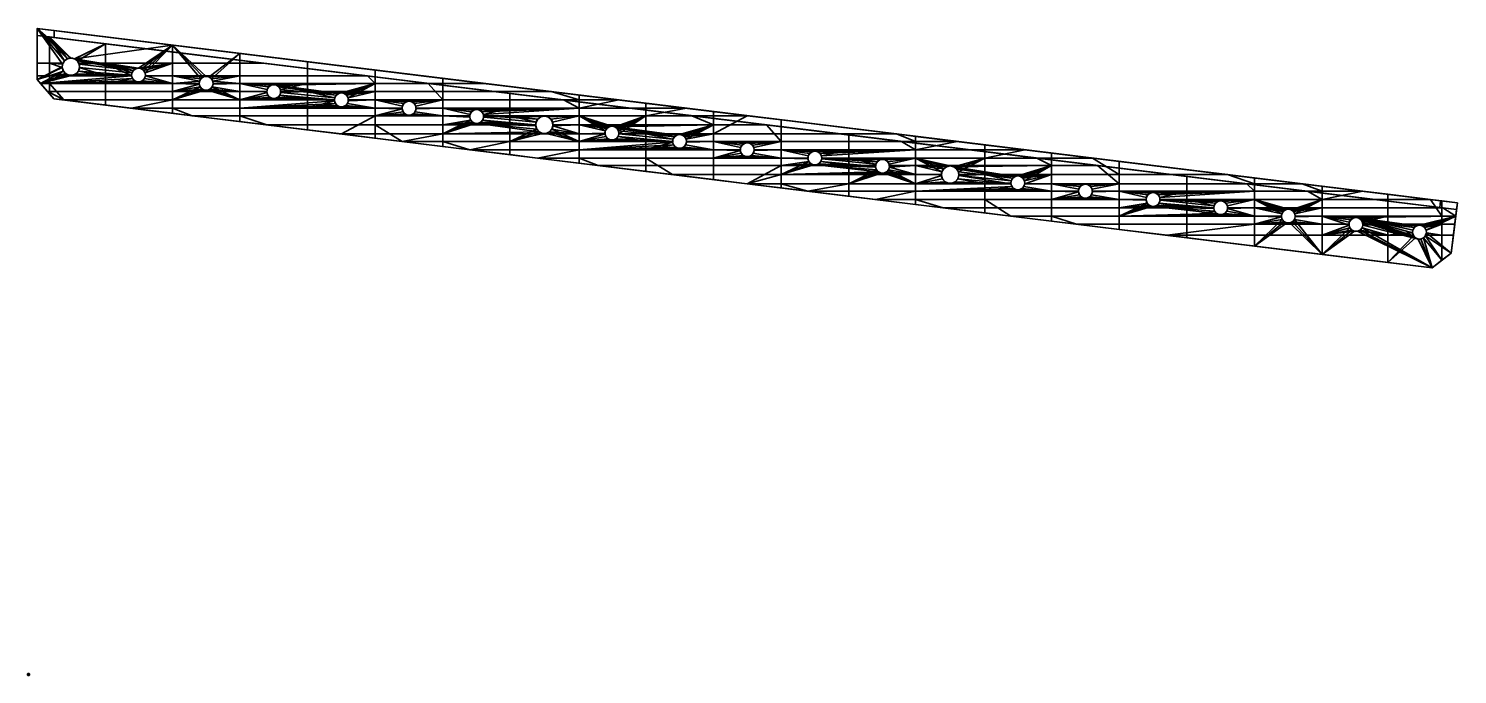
# Model space of a CAD drawing. Header units: millimetres. Extents: x 0 to 419, y 0 to 190.
import ezdxf

# ---------------------------------------------------------------- set-up
doc = ezdxf.new("R2010")
doc.units = ezdxf.units.MM
doc.layers.add('1', color=7, linetype='Continuous', true_color=0xffffff)
doc.layers.add('61', color=7, linetype='Continuous', true_color=0xffffff)

# ---------------------------------------------------------------- blocks, each defined once
blk = doc.blocks.new('UG_SURFACE_001')
at = {"layer": '1', "color": 252, "linetype": 'Continuous', "lineweight": 35}
for points in [[(2.492546, 189.693958, 3.5), (10.522989, 180.181548, 3.5), (9.992814, 179.263249, 3.5)], [(2.492546, 189.693958, 3.5), (11.380829, 180.804804, 3.5), (10.522989, 180.181548, 3.5)], [(2.492546, 189.693958, 3.5), (42.194393, 184.819177, 3.5), (13.455186, 180.804804, 3.5), (12.418007, 181.025267, 3.5)], [(12.418007, 181.025267, 3.5), (11.380829, 180.804804, 3.5), (2.492546, 189.693958, 3.5)], [(9.992814, 179.263249, 3.5), (9.868008, 178.475261, 3.5), (2.492546, 174.693957, 3.5), (2.492546, 189.693958, 3.5)], [(2.492546, 179.556563, 5.5), (2.492546, 187.693954, 5.5), (2.492546, 189.693958, 3.5), (2.492546, 174.693957, 3.5)], [(2.492546, 187.693954, 5.5), (2.492546, 187.693954, 16.5), (2.492546, 189.693958, 16.5), (2.492546, 189.693958, 3.5)], [(2.492546, 189.693958, 16.5), (62.045313, 182.381794, 3.5), (42.194393, 184.819177, 3.5)], [(2.492546, 189.693958, 16.5), (81.896238, 179.944411, 3.5), (62.045313, 182.381794, 3.5)], [(2.492546, 189.693958, 16.5), (101.747163, 177.507013, 3.5), (81.896238, 179.944411, 3.5)], [(2.492546, 189.693958, 16.5), (121.598087, 175.06963, 3.5), (101.747163, 177.507013, 3.5)], [(2.492546, 189.693958, 16.5), (133.563325, 173.60048, 3.5), (121.598087, 175.06963, 3.5)], [(2.492546, 189.693958, 16.5), (161.549926, 170.164168, 3.5), (153.414235, 171.163097, 3.5)], [(153.414235, 171.163097, 3.5), (133.563325, 173.60048, 3.5), (2.492546, 189.693958, 16.5)], [(42.194393, 184.819177, 3.5), (2.492546, 189.693958, 3.5), (2.492546, 189.693958, 16.5)], [(2.492546, 189.693958, 16.5), (181.150854, 167.757466, 3.5), (173.265159, 168.725714, 3.5)], [(173.265159, 168.725714, 3.5), (161.549926, 170.164168, 3.5), (2.492546, 189.693958, 16.5)], [(2.492546, 189.693958, 16.5), (201.001778, 165.320083, 3.5), (193.116084, 166.288331, 3.5)], [(193.116084, 166.288331, 3.5), (181.150854, 167.757466, 3.5), (2.492546, 189.693958, 16.5)], [(2.492546, 189.693958, 16.5), (220.852703, 162.882701, 3.5), (210.930929, 164.100945, 3.5)], [(210.930929, 164.100945, 3.5), (201.001778, 165.320083, 3.5), (2.492546, 189.693958, 16.5)], [(2.492546, 189.693958, 16.5), (254.704952, 158.726171, 3.5), (220.852703, 162.882701, 3.5)], [(254.704952, 158.726171, 3.5), (2.492546, 189.693958, 16.5), (7.492546, 189.08003, 21.500001), (414.399207, 139.11818, 21.500001)], [(7.492546, 187.080026, 21.500001), (7.492546, 189.08003, 21.500001), (2.492546, 189.693958, 16.5), (2.492546, 187.693954, 16.5)], [(414.157271, 137.147874, 21.500001), (414.399207, 139.11818, 21.500001), (7.492546, 189.08003, 21.500001), (7.492546, 187.080026, 21.500001)], [(2.492546, 187.693954, 5.5), (2.492546, 179.556563, 5.5), (6.180277, 179.556563, 5.5), (6.180277, 187.241152, 5.5)], [(7.492546, 187.080026, 21.500001), (2.492546, 187.693954, 16.5), (2.492546, 187.693954, 5.5), (6.180277, 187.241152, 5.5)], [(6.180277, 187.241152, 5.5), (11.380829, 180.804804, 5.5), (12.418007, 181.025267, 5.5)], [(6.180277, 187.241152, 5.5), (6.180277, 179.556563, 5.5), (10.162158, 179.556563, 5.5), (10.522989, 180.181548, 5.5)], [(10.522989, 180.181548, 5.5), (11.380829, 180.804804, 5.5), (6.180277, 187.241152, 5.5)], [(12.418007, 181.025267, 5.5), (13.455186, 180.804804, 5.5), (22.593468, 185.225874, 5.5), (6.180277, 187.241152, 5.5)], [(7.492546, 187.080026, 21.500001), (6.180277, 187.241152, 5.5), (22.593468, 185.225874, 5.5)], [(7.492546, 187.080026, 21.500001), (99.45979, 175.787866, 5.5), (101.747163, 175.507024, 5.5)], [(101.747163, 175.507024, 5.5), (419.120014, 136.538535, 16.5), (414.157271, 137.147874, 21.500001), (7.492546, 187.080026, 21.500001)], [(7.492546, 187.080026, 21.500001), (68.766244, 179.556563, 5.5), (99.45979, 175.787866, 5.5)], [(7.492546, 187.080026, 21.500001), (62.045313, 180.38179, 5.5), (68.766244, 179.556563, 5.5)], [(7.492546, 187.080026, 21.500001), (42.194393, 182.819173, 5.5), (62.045313, 180.38179, 5.5)], [(7.492546, 187.080026, 21.500001), (22.593468, 185.225874, 5.5), (42.194393, 182.819173, 5.5)], [(22.593468, 185.225874, 5.5), (13.455186, 180.804804, 5.5), (14.313027, 180.181548, 5.5)], [(32.26893, 178.087875, 3.5), (31.435121, 177.910641, 3.5), (13.455186, 180.804804, 3.5), (42.194393, 184.819177, 3.5)], [(14.313027, 180.181548, 5.5), (14.673857, 179.556563, 5.5), (22.593468, 179.556563, 5.5), (22.593468, 185.225874, 5.5)], [(22.593468, 185.225874, 5.5), (22.593468, 179.556563, 5.5), (42.194393, 179.556563, 5.5), (42.194393, 182.819173, 5.5)], [(42.194393, 184.819177, 3.5), (33.10274, 177.910641, 3.5), (32.26893, 178.087875, 3.5)], [(33.792377, 177.409589, 3.5), (33.10274, 177.910641, 3.5), (42.194393, 184.819177, 3.5)], [(42.194393, 184.819177, 3.5), (34.218598, 176.671356, 3.5), (33.792377, 177.409589, 3.5)], [(34.3077, 175.823584, 3.5), (34.218598, 176.671356, 3.5), (42.194393, 184.819177, 3.5), (42.194393, 173.60048, 3.5)], [(42.194393, 184.819177, 3.5), (62.045313, 182.381794, 3.5), (52.953664, 175.473258, 3.5), (52.119855, 175.650492, 3.5)], [(42.194393, 173.60048, 3.5), (42.194393, 184.819177, 3.5), (50.596409, 174.972206, 3.5), (50.170187, 174.233973, 3.5)], [(42.194393, 184.819177, 3.5), (51.286045, 175.473258, 3.5), (50.596409, 174.972206, 3.5)], [(52.119855, 175.650492, 3.5), (51.286045, 175.473258, 3.5), (42.194393, 184.819177, 3.5)], [(11.380829, 180.804804, 3.5), (11.380829, 180.804804, 5.5), (10.522989, 180.181548, 5.5), (10.522989, 180.181548, 3.5)], [(12.418007, 181.025267, 3.5), (12.418007, 181.025267, 5.5), (11.380829, 180.804804, 5.5), (11.380829, 180.804804, 3.5)], [(13.455186, 180.804804, 3.5), (13.455186, 180.804804, 5.5), (12.418007, 181.025267, 5.5), (12.418007, 181.025267, 3.5)], [(14.313027, 180.181548, 3.5), (14.313027, 180.181548, 5.5), (13.455186, 180.804804, 5.5), (13.455186, 180.804804, 3.5)], [(31.435121, 177.910641, 3.5), (30.745484, 177.409589, 3.5), (13.455186, 180.804804, 3.5)], [(14.313027, 180.181548, 3.5), (13.455186, 180.804804, 3.5), (30.745484, 177.409589, 3.5)], [(42.194393, 182.819173, 5.5), (42.194393, 179.556563, 5.5), (62.045313, 179.556563, 5.5), (62.045313, 180.38179, 5.5)], [(62.045313, 182.381794, 3.5), (53.643301, 174.972206, 3.5), (52.953664, 175.473258, 3.5)], [(54.069519, 174.233973, 3.5), (53.643301, 174.972206, 3.5), (62.045313, 182.381794, 3.5), (62.045313, 173.60048, 3.5)], [(81.896238, 179.944411, 3.5), (81.896238, 173.60048, 3.5), (62.045313, 173.60048, 3.5), (62.045313, 182.381794, 3.5)], [(62.045313, 180.38179, 5.5), (62.045313, 179.556563, 5.5), (68.766244, 179.556563, 5.5)], [(6.180277, 175.787866, 5.5), (6.180277, 179.556563, 5.5), (2.492546, 179.556563, 5.5), (2.492546, 175.787866, 5.5)], [(2.492546, 174.693957, 3.5), (2.492546, 175.787866, 5.5), (2.492546, 179.556563, 5.5)], [(2.492546, 174.693957, 3.5), (9.868008, 178.475261, 3.5), (9.881977, 178.208709, 3.5)], [(9.881977, 178.208709, 3.5), (10.209643, 177.200258, 3.5), (3.459964, 173.60048, 3.5), (2.492546, 174.693957, 3.5)], [(10.209643, 177.200258, 3.5), (10.919156, 176.412269, 3.5), (3.459964, 173.60048, 3.5)], [(3.459964, 173.60048, 3.5), (10.919156, 176.412269, 3.5), (11.887833, 175.980985, 3.5)], [(6.180277, 179.556563, 5.5), (6.180277, 175.787866, 5.5), (10.209643, 177.200258, 5.5), (9.881977, 178.208709, 5.5)], [(9.881977, 178.208709, 5.5), (9.992814, 179.263249, 5.5), (6.180277, 179.556563, 5.5)], [(9.992814, 179.263249, 5.5), (10.162158, 179.556563, 5.5), (6.180277, 179.556563, 5.5)], [(6.180277, 175.787866, 5.5), (10.919156, 176.412269, 5.5), (10.209643, 177.200258, 5.5)], [(11.887833, 175.980985, 5.5), (10.919156, 176.412269, 5.5), (6.180277, 175.787866, 5.5)], [(9.992814, 179.263249, 5.5), (9.881977, 178.208709, 5.5), (9.868008, 178.475261, 3.5)], [(9.868008, 178.475261, 3.5), (9.992814, 179.263249, 3.5), (9.992814, 179.263249, 5.5)], [(9.881977, 178.208709, 5.5), (9.881977, 178.208709, 3.5), (9.868008, 178.475261, 3.5)], [(9.881977, 178.208709, 3.5), (9.881977, 178.208709, 5.5), (10.209643, 177.200258, 5.5), (10.209643, 177.200258, 3.5)], [(9.992814, 179.263249, 3.5), (10.522989, 180.181548, 3.5), (10.522989, 180.181548, 5.5), (10.162158, 179.556563, 5.5)], [(10.162158, 179.556563, 5.5), (9.992814, 179.263249, 5.5), (9.992814, 179.263249, 3.5)], [(10.209643, 177.200258, 3.5), (10.209643, 177.200258, 5.5), (10.919156, 176.412269, 5.5), (10.919156, 176.412269, 3.5)], [(10.919156, 176.412269, 3.5), (10.919156, 176.412269, 5.5), (11.887833, 175.980985, 5.5), (11.887833, 175.980985, 3.5)], [(12.948182, 175.980985, 3.5), (12.948182, 175.980985, 5.5), (13.91686, 176.412269, 5.5), (13.91686, 176.412269, 3.5)], [(30.218931, 176.037878, 3.5), (12.948182, 175.980985, 3.5), (13.91686, 176.412269, 3.5)], [(22.593468, 175.787866, 5.5), (13.91686, 176.412269, 5.5), (12.948182, 175.980985, 5.5)], [(13.91686, 176.412269, 3.5), (13.91686, 176.412269, 5.5), (14.626373, 177.200258, 5.5), (14.626373, 177.200258, 3.5)], [(30.218931, 176.037878, 3.5), (13.91686, 176.412269, 3.5), (14.626373, 177.200258, 3.5)], [(14.626373, 177.200258, 5.5), (13.91686, 176.412269, 5.5), (22.593468, 175.787866, 5.5)], [(14.673857, 179.556563, 5.5), (14.313027, 180.181548, 5.5), (14.313027, 180.181548, 3.5), (14.843202, 179.263249, 3.5)], [(30.745484, 177.409589, 3.5), (14.843202, 179.263249, 3.5), (14.313027, 180.181548, 3.5)], [(14.626373, 177.200258, 3.5), (14.626373, 177.200258, 5.5), (14.954039, 178.208709, 5.5), (14.954039, 178.208709, 3.5)], [(14.626373, 177.200258, 3.5), (14.954039, 178.208709, 3.5), (30.319264, 176.671356, 3.5), (30.218931, 176.037878, 3.5)], [(22.593468, 175.787866, 5.5), (14.954039, 178.208709, 5.5), (14.626373, 177.200258, 5.5)], [(14.843202, 179.263249, 3.5), (14.843202, 179.263249, 5.5), (14.673857, 179.556563, 5.5)], [(22.593468, 179.556563, 5.5), (14.673857, 179.556563, 5.5), (14.843202, 179.263249, 5.5)], [(14.843202, 179.263249, 5.5), (14.954039, 178.208709, 5.5), (22.593468, 175.787866, 5.5), (22.593468, 179.556563, 5.5)], [(14.954039, 178.208709, 3.5), (14.954039, 178.208709, 5.5), (14.843202, 179.263249, 5.5), (14.843202, 179.263249, 3.5)], [(30.745484, 177.409589, 3.5), (30.319264, 176.671356, 3.5), (14.954039, 178.208709, 3.5), (14.843202, 179.263249, 3.5)], [(42.194393, 179.556563, 5.5), (22.593468, 179.556563, 5.5), (32.26893, 178.087875, 5.5)], [(22.593468, 179.556563, 5.5), (31.435121, 177.910641, 5.5), (32.26893, 178.087875, 5.5)], [(22.593468, 179.556563, 5.5), (22.593468, 175.787866, 5.5), (30.241765, 175.787866, 5.5), (30.230161, 175.823584, 5.5)], [(30.230161, 175.823584, 5.5), (30.319264, 176.671356, 5.5), (22.593468, 179.556563, 5.5)], [(22.593468, 179.556563, 5.5), (30.745484, 177.409589, 5.5), (31.435121, 177.910641, 5.5)], [(30.319264, 176.671356, 5.5), (30.745484, 177.409589, 5.5), (22.593468, 179.556563, 5.5)], [(30.319264, 176.671356, 5.5), (30.230161, 175.823584, 5.5), (30.218931, 176.037878, 3.5)], [(30.218931, 176.037878, 3.5), (30.319264, 176.671356, 3.5), (30.319264, 176.671356, 5.5)], [(30.745484, 177.409589, 3.5), (30.745484, 177.409589, 5.5), (30.319264, 176.671356, 5.5), (30.319264, 176.671356, 3.5)], [(31.435121, 177.910641, 3.5), (31.435121, 177.910641, 5.5), (30.745484, 177.409589, 5.5), (30.745484, 177.409589, 3.5)], [(32.26893, 178.087875, 3.5), (32.26893, 178.087875, 5.5), (31.435121, 177.910641, 5.5), (31.435121, 177.910641, 3.5)], [(32.26893, 178.087875, 5.5), (33.10274, 177.910641, 5.5), (42.194393, 179.556563, 5.5)], [(33.10274, 177.910641, 3.5), (33.10274, 177.910641, 5.5), (32.26893, 178.087875, 5.5), (32.26893, 178.087875, 3.5)], [(42.194393, 179.556563, 5.5), (33.10274, 177.910641, 5.5), (33.792377, 177.409589, 5.5)], [(33.792377, 177.409589, 3.5), (33.792377, 177.409589, 5.5), (33.10274, 177.910641, 5.5), (33.10274, 177.910641, 3.5)], [(33.792377, 177.409589, 5.5), (34.218598, 176.671356, 5.5), (42.194393, 179.556563, 5.5)], [(34.218598, 176.671356, 3.5), (34.218598, 176.671356, 5.5), (33.792377, 177.409589, 5.5), (33.792377, 177.409589, 3.5)], [(42.194393, 175.787866, 5.5), (42.194393, 179.556563, 5.5), (34.218598, 176.671356, 5.5), (34.3077, 175.823584, 5.5)], [(34.3077, 175.823584, 3.5), (34.3077, 175.823584, 5.5), (34.218598, 176.671356, 5.5), (34.218598, 176.671356, 3.5)], [(62.045313, 175.787866, 5.5), (62.045313, 179.556563, 5.5), (42.194393, 179.556563, 5.5), (42.194393, 175.787866, 5.5)], [(68.766244, 179.556563, 5.5), (62.045313, 179.556563, 5.5), (62.045313, 175.787866, 5.5), (99.45979, 175.787866, 5.5)], [(101.747163, 177.507013, 3.5), (101.747163, 173.60048, 3.5), (81.896238, 173.60048, 3.5), (81.896238, 179.944411, 3.5)], [(121.598087, 175.06963, 3.5), (121.598087, 173.60048, 3.5), (101.747163, 173.60048, 3.5), (101.747163, 177.507013, 3.5)], [(6.180277, 175.787866, 5.5), (2.492546, 175.787866, 5.5), (2.492546, 174.693957, 5.5)], [(2.492546, 174.693957, 5.5), (3.459964, 173.60048, 5.5), (6.180277, 173.60048, 5.5), (6.180277, 175.787866, 5.5)], [(2.492546, 174.693957, 3.5), (2.492546, 174.693957, 5.5), (2.492546, 175.787866, 5.5)], [(3.459964, 173.60048, 5.5), (2.492546, 174.693957, 5.5), (2.492546, 174.693957, 3.5), (3.459964, 173.60048, 3.5)], [(12.948182, 175.980985, 3.5), (30.218931, 176.037878, 3.5), (30.230161, 175.823584, 3.5), (3.459964, 173.60048, 3.5)], [(3.459964, 173.60048, 3.5), (11.887833, 175.980985, 3.5), (12.948182, 175.980985, 3.5)], [(30.230161, 175.823584, 3.5), (30.493578, 175.012872, 3.5), (3.459964, 173.60048, 3.5)], [(3.459964, 173.60048, 3.5), (30.493578, 175.012872, 3.5), (31.06397, 174.379393, 3.5)], [(31.06397, 174.379393, 3.5), (31.842712, 174.032673, 3.5), (3.459964, 173.60048, 3.5)], [(42.194393, 173.60048, 3.5), (3.459964, 173.60048, 3.5), (31.842712, 174.032673, 3.5), (32.695148, 174.032673, 3.5)], [(3.459964, 173.60048, 3.5), (42.194393, 173.60048, 3.5), (42.194393, 171.163097, 3.5), (5.616382, 171.163097, 3.5)], [(3.459964, 173.60048, 3.5), (5.616382, 171.163097, 3.5), (6.180277, 170.52573, 5.5), (3.459964, 173.60048, 5.5)], [(6.180277, 170.52573, 5.5), (6.180277, 173.60048, 5.5), (3.459964, 173.60048, 5.5)], [(6.180277, 175.787866, 5.5), (22.593468, 175.787866, 5.5), (12.948182, 175.980985, 5.5), (11.887833, 175.980985, 5.5)], [(22.593468, 173.60048, 5.5), (22.593468, 175.787866, 5.5), (6.180277, 175.787866, 5.5), (6.180277, 173.60048, 5.5)], [(6.180277, 173.60048, 5.5), (6.180277, 170.52573, 5.5), (7.455277, 169.084609, 5.5), (10.378236, 168.725714, 5.5)], [(10.378236, 168.725714, 5.5), (22.593468, 168.725714, 5.5), (22.593468, 173.60048, 5.5), (6.180277, 173.60048, 5.5)], [(11.887833, 175.980985, 3.5), (11.887833, 175.980985, 5.5), (12.948182, 175.980985, 5.5), (12.948182, 175.980985, 3.5)], [(30.493578, 175.012872, 5.5), (30.241765, 175.787866, 5.5), (22.593468, 175.787866, 5.5), (22.593468, 173.60048, 5.5)], [(31.06397, 174.379393, 5.5), (30.493578, 175.012872, 5.5), (22.593468, 173.60048, 5.5)], [(22.593468, 173.60048, 5.5), (31.842712, 174.032673, 5.5), (31.06397, 174.379393, 5.5)], [(22.593468, 173.60048, 5.5), (42.194393, 173.60048, 5.5), (32.695148, 174.032673, 5.5), (31.842712, 174.032673, 5.5)], [(42.194393, 168.725714, 5.5), (42.194393, 173.60048, 5.5), (22.593468, 173.60048, 5.5), (22.593468, 168.725714, 5.5)], [(30.230161, 175.823584, 5.5), (30.230161, 175.823584, 3.5), (30.218931, 176.037878, 3.5)], [(30.230161, 175.823584, 3.5), (30.230161, 175.823584, 5.5), (30.241765, 175.787866, 5.5)], [(30.241765, 175.787866, 5.5), (30.493578, 175.012872, 5.5), (30.493578, 175.012872, 3.5), (30.230161, 175.823584, 3.5)], [(30.493578, 175.012872, 3.5), (30.493578, 175.012872, 5.5), (31.06397, 174.379393, 5.5), (31.06397, 174.379393, 3.5)], [(31.06397, 174.379393, 3.5), (31.06397, 174.379393, 5.5), (31.842712, 174.032673, 5.5), (31.842712, 174.032673, 3.5)], [(31.842712, 174.032673, 3.5), (31.842712, 174.032673, 5.5), (32.695148, 174.032673, 5.5), (32.695148, 174.032673, 3.5)], [(42.194393, 173.60048, 3.5), (32.695148, 174.032673, 3.5), (33.47389, 174.379393, 3.5)], [(32.695148, 174.032673, 3.5), (32.695148, 174.032673, 5.5), (33.47389, 174.379393, 5.5), (33.47389, 174.379393, 3.5)], [(33.47389, 174.379393, 5.5), (32.695148, 174.032673, 5.5), (42.194393, 173.60048, 5.5)], [(33.47389, 174.379393, 3.5), (34.044284, 175.012872, 3.5), (42.194393, 173.60048, 3.5)], [(33.47389, 174.379393, 3.5), (33.47389, 174.379393, 5.5), (34.044284, 175.012872, 5.5), (34.044284, 175.012872, 3.5)], [(42.194393, 173.60048, 5.5), (34.044284, 175.012872, 5.5), (33.47389, 174.379393, 5.5)], [(42.194393, 173.60048, 3.5), (34.044284, 175.012872, 3.5), (34.3077, 175.823584, 3.5)], [(34.3077, 175.823584, 3.5), (34.044284, 175.012872, 3.5), (34.044284, 175.012872, 5.5), (34.296095, 175.787866, 5.5)], [(42.194393, 173.60048, 5.5), (42.194393, 175.787866, 5.5), (34.296095, 175.787866, 5.5), (34.044284, 175.012872, 5.5)], [(34.296095, 175.787866, 5.5), (34.3077, 175.823584, 5.5), (34.3077, 175.823584, 3.5)], [(34.3077, 175.823584, 5.5), (34.296095, 175.787866, 5.5), (42.194393, 175.787866, 5.5)], [(42.194393, 175.787866, 5.5), (51.286045, 175.473258, 5.5), (52.119855, 175.650492, 5.5)], [(52.119855, 175.650492, 5.5), (62.045313, 175.787866, 5.5), (42.194393, 175.787866, 5.5)], [(42.194393, 175.787866, 5.5), (50.170187, 174.233973, 5.5), (50.596409, 174.972206, 5.5)], [(42.194393, 175.787866, 5.5), (42.194393, 173.60048, 5.5), (50.103605, 173.60048, 5.5), (50.170187, 174.233973, 5.5)], [(50.596409, 174.972206, 5.5), (51.286045, 175.473258, 5.5), (42.194393, 175.787866, 5.5)], [(50.170187, 174.233973, 3.5), (50.069854, 173.60048, 3.5), (42.194393, 173.60048, 3.5)], [(42.194393, 171.163097, 3.5), (42.194393, 173.60048, 3.5), (50.069854, 173.60048, 3.5), (50.081085, 173.386201, 3.5)], [(50.344501, 172.575489, 5.5), (50.081085, 173.386201, 5.5), (42.194393, 173.60048, 5.5), (42.194393, 168.725714, 5.5)], [(50.081085, 173.386201, 5.5), (50.103605, 173.60048, 5.5), (42.194393, 173.60048, 5.5)], [(50.081085, 173.386201, 3.5), (50.344501, 172.575489, 3.5), (42.194393, 171.163097, 3.5)], [(50.344501, 172.575489, 3.5), (50.914895, 171.941996, 3.5), (42.194393, 171.163097, 3.5)], [(42.194393, 168.725714, 5.5), (50.914895, 171.941996, 5.5), (50.344501, 172.575489, 5.5)], [(42.194393, 171.163097, 3.5), (50.914895, 171.941996, 3.5), (51.693633, 171.59529, 3.5)], [(51.693633, 171.59529, 5.5), (50.914895, 171.941996, 5.5), (42.194393, 168.725714, 5.5)], [(50.103605, 173.60048, 5.5), (50.069854, 173.60048, 3.5), (50.170187, 174.233973, 3.5)], [(50.081085, 173.386201, 3.5), (50.069854, 173.60048, 3.5), (50.103605, 173.60048, 5.5)], [(50.103605, 173.60048, 5.5), (50.081085, 173.386201, 5.5), (50.081085, 173.386201, 3.5)], [(50.081085, 173.386201, 3.5), (50.081085, 173.386201, 5.5), (50.344501, 172.575489, 5.5), (50.344501, 172.575489, 3.5)], [(50.170187, 174.233973, 3.5), (50.170187, 174.233973, 5.5), (50.103605, 173.60048, 5.5)], [(50.596409, 174.972206, 3.5), (50.596409, 174.972206, 5.5), (50.170187, 174.233973, 5.5), (50.170187, 174.233973, 3.5)], [(50.344501, 172.575489, 3.5), (50.344501, 172.575489, 5.5), (50.914895, 171.941996, 5.5), (50.914895, 171.941996, 3.5)], [(51.286045, 175.473258, 3.5), (51.286045, 175.473258, 5.5), (50.596409, 174.972206, 5.5), (50.596409, 174.972206, 3.5)], [(50.914895, 171.941996, 3.5), (50.914895, 171.941996, 5.5), (51.693633, 171.59529, 5.5), (51.693633, 171.59529, 3.5)], [(52.119855, 175.650492, 3.5), (52.119855, 175.650492, 5.5), (51.286045, 175.473258, 5.5), (51.286045, 175.473258, 3.5)], [(52.119855, 175.650492, 5.5), (52.953664, 175.473258, 5.5), (62.045313, 175.787866, 5.5)], [(52.953664, 175.473258, 3.5), (52.953664, 175.473258, 5.5), (52.119855, 175.650492, 5.5), (52.119855, 175.650492, 3.5)], [(62.045313, 171.163097, 3.5), (52.546073, 171.59529, 3.5), (53.324815, 171.941996, 3.5)], [(52.546073, 171.59529, 3.5), (52.546073, 171.59529, 5.5), (53.324815, 171.941996, 5.5), (53.324815, 171.941996, 3.5)], [(53.324815, 171.941996, 5.5), (52.546073, 171.59529, 5.5), (62.045313, 168.725714, 5.5)], [(52.953664, 175.473258, 5.5), (53.643301, 174.972206, 5.5), (62.045313, 175.787866, 5.5)], [(53.643301, 174.972206, 3.5), (53.643301, 174.972206, 5.5), (52.953664, 175.473258, 5.5), (52.953664, 175.473258, 3.5)], [(53.324815, 171.941996, 3.5), (53.895205, 172.575489, 3.5), (62.045313, 171.163097, 3.5)], [(53.324815, 171.941996, 3.5), (53.324815, 171.941996, 5.5), (53.895205, 172.575489, 5.5), (53.895205, 172.575489, 3.5)], [(62.045313, 168.725714, 5.5), (53.895205, 172.575489, 5.5), (53.324815, 171.941996, 5.5)], [(62.045313, 175.787866, 5.5), (53.643301, 174.972206, 5.5), (54.069519, 174.233973, 5.5)], [(54.069519, 174.233973, 3.5), (54.069519, 174.233973, 5.5), (53.643301, 174.972206, 5.5), (53.643301, 174.972206, 3.5)], [(62.045313, 173.60048, 3.5), (62.045313, 171.163097, 3.5), (53.895205, 172.575489, 3.5), (54.158624, 173.386201, 3.5)], [(54.158624, 173.386201, 5.5), (53.895205, 172.575489, 5.5), (62.045313, 168.725714, 5.5), (62.045313, 173.60048, 5.5)], [(53.895205, 172.575489, 3.5), (53.895205, 172.575489, 5.5), (54.158624, 173.386201, 5.5), (54.158624, 173.386201, 3.5)], [(54.069519, 174.233973, 5.5), (54.136101, 173.60048, 5.5), (62.045313, 173.60048, 5.5), (62.045313, 175.787866, 5.5)], [(62.045313, 173.60048, 3.5), (54.136101, 173.60048, 3.5), (54.069519, 174.233973, 3.5)], [(54.136101, 173.60048, 5.5), (54.069519, 174.233973, 5.5), (54.069519, 174.233973, 3.5), (54.136101, 173.60048, 3.5)], [(54.158624, 173.386201, 3.5), (54.136101, 173.60048, 3.5), (62.045313, 173.60048, 3.5)], [(54.136101, 173.60048, 3.5), (54.158624, 173.386201, 3.5), (54.158624, 173.386201, 5.5), (54.136101, 173.60048, 5.5)], [(62.045313, 173.60048, 5.5), (54.136101, 173.60048, 5.5), (54.158624, 173.386201, 5.5)], [(99.45979, 175.787866, 5.5), (62.045313, 175.787866, 5.5), (62.045313, 173.60048, 5.5), (101.747163, 173.60048, 5.5)], [(62.045313, 173.60048, 3.5), (70.447333, 172.534823, 3.5), (70.021108, 171.79659, 3.5)], [(62.045313, 173.60048, 3.5), (81.896238, 173.60048, 3.5), (71.970776, 173.213094, 3.5)], [(62.045313, 173.60048, 3.5), (71.136966, 173.035875, 3.5), (70.447333, 172.534823, 3.5)], [(71.970776, 173.213094, 3.5), (71.136966, 173.035875, 3.5), (62.045313, 173.60048, 3.5)], [(70.021108, 171.79659, 3.5), (69.920778, 171.163097, 3.5), (62.045313, 171.163097, 3.5), (62.045313, 173.60048, 3.5)], [(101.747163, 173.60048, 5.5), (62.045313, 173.60048, 5.5), (71.970776, 173.213094, 5.5)], [(62.045313, 173.60048, 5.5), (71.136966, 173.035875, 5.5), (71.970776, 173.213094, 5.5)], [(62.045313, 173.60048, 5.5), (70.021108, 171.79659, 5.5), (70.447333, 172.534823, 5.5)], [(69.932006, 170.948818, 5.5), (70.021108, 171.79659, 5.5), (62.045313, 173.60048, 5.5), (62.045313, 168.725714, 5.5)], [(70.447333, 172.534823, 5.5), (71.136966, 173.035875, 5.5), (62.045313, 173.60048, 5.5)], [(70.447333, 172.534823, 3.5), (70.447333, 172.534823, 5.5), (70.021108, 171.79659, 5.5), (70.021108, 171.79659, 3.5)], [(71.136966, 173.035875, 3.5), (71.136966, 173.035875, 5.5), (70.447333, 172.534823, 5.5), (70.447333, 172.534823, 3.5)], [(71.970776, 173.213094, 3.5), (71.970776, 173.213094, 5.5), (71.136966, 173.035875, 5.5), (71.136966, 173.035875, 3.5)], [(81.896238, 173.60048, 3.5), (72.804585, 173.035875, 3.5), (71.970776, 173.213094, 3.5)], [(71.970776, 173.213094, 5.5), (72.804585, 173.035875, 5.5), (101.747163, 173.60048, 5.5)], [(72.804585, 173.035875, 3.5), (72.804585, 173.035875, 5.5), (71.970776, 173.213094, 5.5), (71.970776, 173.213094, 3.5)], [(73.494226, 172.534823, 3.5), (72.804585, 173.035875, 3.5), (81.896238, 173.60048, 3.5)], [(101.747163, 173.60048, 5.5), (72.804585, 173.035875, 5.5), (90.987891, 170.598477, 5.5), (91.8217, 170.775712, 5.5)], [(73.494226, 172.534823, 3.5), (73.494226, 172.534823, 5.5), (72.804585, 173.035875, 5.5), (72.804585, 173.035875, 3.5)], [(90.987891, 170.598477, 5.5), (72.804585, 173.035875, 5.5), (73.494226, 172.534823, 5.5)], [(73.920444, 171.79659, 3.5), (73.494226, 172.534823, 3.5), (81.896238, 173.60048, 3.5)], [(73.920444, 171.79659, 3.5), (73.920444, 171.79659, 5.5), (73.494226, 172.534823, 5.5), (73.494226, 172.534823, 3.5)], [(90.29825, 170.097426, 5.5), (73.494226, 172.534823, 5.5), (73.920444, 171.79659, 5.5)], [(90.29825, 170.097426, 5.5), (90.987891, 170.598477, 5.5), (73.494226, 172.534823, 5.5)], [(81.896238, 173.60048, 3.5), (81.896238, 171.163097, 3.5), (73.987022, 171.163097, 3.5), (73.920444, 171.79659, 3.5)], [(81.896238, 173.60048, 3.5), (101.747163, 173.60048, 3.5), (101.747163, 171.163097, 3.5), (81.896238, 171.163097, 3.5)], [(91.8217, 170.775712, 5.5), (92.65551, 170.598477, 5.5), (101.747163, 173.60048, 5.5)], [(92.65551, 170.598477, 5.5), (93.34515, 170.097426, 5.5), (101.747163, 173.60048, 5.5)], [(101.747163, 173.60048, 5.5), (93.34515, 170.097426, 5.5), (93.771368, 169.359192, 5.5)], [(93.771368, 169.359192, 5.5), (93.837947, 168.725714, 5.5), (101.747163, 168.725714, 5.5), (101.747163, 173.60048, 5.5)], [(101.747163, 173.60048, 5.5), (101.747163, 175.507024, 5.5), (99.45979, 175.787866, 5.5)], [(101.747163, 175.507024, 5.5), (101.747163, 173.60048, 5.5), (117.274627, 173.60048, 5.5)], [(419.120014, 136.538535, 16.5), (101.747163, 175.507024, 5.5), (117.274627, 173.60048, 5.5)], [(101.747163, 173.60048, 3.5), (121.598087, 173.60048, 3.5), (121.598087, 171.163097, 3.5), (101.747163, 171.163097, 3.5)], [(117.274627, 173.60048, 5.5), (101.747163, 173.60048, 5.5), (101.747163, 168.725714, 5.5), (121.598087, 168.725714, 5.5)], [(121.598087, 168.725714, 5.5), (121.598087, 173.069626, 5.5), (117.274627, 173.60048, 5.5)], [(419.120014, 136.538535, 16.5), (117.274627, 173.60048, 5.5), (121.598087, 173.069626, 5.5)], [(133.563325, 173.60048, 3.5), (121.598087, 173.60048, 3.5), (121.598087, 175.06963, 3.5)], [(153.414235, 171.163097, 3.5), (121.598087, 171.163097, 3.5), (121.598087, 173.60048, 3.5), (133.563325, 173.60048, 3.5)], [(121.598087, 173.069626, 5.5), (121.598087, 168.725714, 5.5), (141.199008, 168.725714, 5.5), (141.199008, 170.66294, 5.5)], [(419.120014, 136.538535, 16.5), (121.598087, 173.069626, 5.5), (141.199008, 170.66294, 5.5)], [(5.616382, 171.163097, 3.5), (42.194393, 171.163097, 3.5), (42.194393, 168.725714, 3.5), (10.378236, 168.725714, 3.5)], [(10.378236, 168.725714, 3.5), (7.455277, 169.084609, 3.5), (5.616382, 171.163097, 3.5)], [(5.616382, 171.163097, 3.5), (7.455277, 169.084609, 3.5), (7.455277, 169.084609, 5.5), (6.180277, 170.52573, 5.5)], [(10.378236, 168.725714, 5.5), (7.455277, 169.084609, 5.5), (7.455277, 169.084609, 3.5), (10.378236, 168.725714, 3.5)], [(10.378236, 168.725714, 3.5), (42.194393, 168.725714, 3.5), (42.194393, 166.288331, 3.5), (30.229159, 166.288331, 3.5)], [(10.378236, 168.725714, 3.5), (30.229159, 166.288331, 3.5), (22.593468, 167.225868, 5.5), (10.378236, 168.725714, 5.5)], [(22.593468, 167.225868, 5.5), (22.593468, 168.725714, 5.5), (10.378236, 168.725714, 5.5)], [(42.194393, 168.725714, 5.5), (22.593468, 168.725714, 5.5), (22.593468, 167.225868, 5.5), (30.229159, 166.288331, 5.5)], [(30.229159, 166.288331, 5.5), (42.194393, 166.288331, 5.5), (42.194393, 168.725714, 5.5)], [(51.693633, 171.59529, 3.5), (52.546073, 171.59529, 3.5), (62.045313, 171.163097, 3.5), (42.194393, 171.163097, 3.5)], [(42.194393, 168.725714, 5.5), (62.045313, 168.725714, 5.5), (52.546073, 171.59529, 5.5), (51.693633, 171.59529, 5.5)], [(42.194393, 171.163097, 3.5), (62.045313, 171.163097, 3.5), (62.045313, 168.725714, 3.5), (42.194393, 168.725714, 3.5)], [(42.194393, 168.725714, 3.5), (62.045313, 168.725714, 3.5), (62.045313, 166.288331, 3.5), (42.194393, 166.288331, 3.5)], [(62.045313, 166.288331, 5.5), (62.045313, 168.725714, 5.5), (42.194393, 168.725714, 5.5), (42.194393, 166.288331, 5.5)], [(51.693633, 171.59529, 3.5), (51.693633, 171.59529, 5.5), (52.546073, 171.59529, 5.5), (52.546073, 171.59529, 3.5)], [(62.045313, 168.725714, 3.5), (62.045313, 171.163097, 3.5), (69.920778, 171.163097, 3.5), (69.932006, 170.948818, 3.5)], [(69.932006, 170.948818, 3.5), (70.195422, 170.138106, 3.5), (62.045313, 168.725714, 3.5)], [(70.195422, 170.138106, 5.5), (69.932006, 170.948818, 5.5), (62.045313, 168.725714, 5.5)], [(70.195422, 170.138106, 3.5), (70.765816, 169.504613, 3.5), (62.045313, 168.725714, 3.5)], [(62.045313, 168.725714, 5.5), (70.765816, 169.504613, 5.5), (70.195422, 170.138106, 5.5)], [(62.045313, 168.725714, 3.5), (70.765816, 169.504613, 3.5), (71.544558, 169.157892, 3.5)], [(71.544558, 169.157892, 5.5), (70.765816, 169.504613, 5.5), (62.045313, 168.725714, 5.5)], [(71.544558, 169.157892, 3.5), (72.396994, 169.157892, 3.5), (81.896238, 168.725714, 3.5), (62.045313, 168.725714, 3.5)], [(62.045313, 168.725714, 5.5), (89.805454, 168.725714, 5.5), (72.396994, 169.157892, 5.5), (71.544558, 169.157892, 5.5)], [(62.045313, 168.725714, 3.5), (81.896238, 168.725714, 3.5), (81.896238, 166.288331, 3.5), (62.045313, 166.288331, 3.5)], [(89.782931, 168.511435, 5.5), (89.805454, 168.725714, 5.5), (62.045313, 168.725714, 5.5), (62.045313, 166.288331, 5.5)], [(90.046346, 167.700708, 5.5), (89.782931, 168.511435, 5.5), (62.045313, 166.288331, 5.5)], [(70.021108, 171.79659, 5.5), (69.932006, 170.948818, 5.5), (69.920778, 171.163097, 3.5)], [(69.920778, 171.163097, 3.5), (70.021108, 171.79659, 3.5), (70.021108, 171.79659, 5.5)], [(69.932006, 170.948818, 5.5), (69.932006, 170.948818, 3.5), (69.920778, 171.163097, 3.5)], [(69.932006, 170.948818, 3.5), (69.932006, 170.948818, 5.5), (70.195422, 170.138106, 5.5), (70.195422, 170.138106, 3.5)], [(70.195422, 170.138106, 3.5), (70.195422, 170.138106, 5.5), (70.765816, 169.504613, 5.5), (70.765816, 169.504613, 3.5)], [(70.765816, 169.504613, 3.5), (70.765816, 169.504613, 5.5), (71.544558, 169.157892, 5.5), (71.544558, 169.157892, 3.5)], [(71.544558, 169.157892, 3.5), (71.544558, 169.157892, 5.5), (72.396994, 169.157892, 5.5), (72.396994, 169.157892, 3.5)], [(81.896238, 168.725714, 3.5), (72.396994, 169.157892, 3.5), (73.175736, 169.504613, 3.5)], [(72.396994, 169.157892, 3.5), (72.396994, 169.157892, 5.5), (73.175736, 169.504613, 5.5), (73.175736, 169.504613, 3.5)], [(73.175736, 169.504613, 5.5), (72.396994, 169.157892, 5.5), (89.805454, 168.725714, 5.5)], [(73.175736, 169.504613, 3.5), (73.74613, 170.138106, 3.5), (81.896238, 168.725714, 3.5)], [(73.175736, 169.504613, 3.5), (73.175736, 169.504613, 5.5), (73.74613, 170.138106, 5.5), (73.74613, 170.138106, 3.5)], [(89.805454, 168.725714, 5.5), (73.74613, 170.138106, 5.5), (73.175736, 169.504613, 5.5)], [(73.74613, 170.138106, 3.5), (74.009545, 170.948818, 3.5), (81.896238, 171.163097, 3.5), (81.896238, 168.725714, 3.5)], [(73.74613, 170.138106, 3.5), (73.74613, 170.138106, 5.5), (74.009545, 170.948818, 5.5), (74.009545, 170.948818, 3.5)], [(89.805454, 168.725714, 5.5), (89.872032, 169.359192, 5.5), (74.009545, 170.948818, 5.5), (73.74613, 170.138106, 5.5)], [(74.009545, 170.948818, 5.5), (73.920444, 171.79659, 5.5), (73.920444, 171.79659, 3.5), (73.987022, 171.163097, 3.5)], [(73.920444, 171.79659, 5.5), (74.009545, 170.948818, 5.5), (89.872032, 169.359192, 5.5), (90.29825, 170.097426, 5.5)], [(74.009545, 170.948818, 3.5), (73.987022, 171.163097, 3.5), (81.896238, 171.163097, 3.5)], [(73.987022, 171.163097, 3.5), (74.009545, 170.948818, 3.5), (74.009545, 170.948818, 5.5)], [(81.896238, 171.163097, 3.5), (101.747163, 171.163097, 3.5), (91.8217, 170.775712, 3.5)], [(81.896238, 171.163097, 3.5), (90.29825, 170.097426, 3.5), (89.872032, 169.359192, 3.5)], [(81.896238, 171.163097, 3.5), (90.987891, 170.598477, 3.5), (90.29825, 170.097426, 3.5)], [(91.8217, 170.775712, 3.5), (90.987891, 170.598477, 3.5), (81.896238, 171.163097, 3.5)], [(89.872032, 169.359192, 3.5), (89.771703, 168.725714, 3.5), (81.896238, 168.725714, 3.5), (81.896238, 171.163097, 3.5)], [(81.896238, 166.288331, 3.5), (81.896238, 168.725714, 3.5), (89.771703, 168.725714, 3.5), (89.782931, 168.511435, 3.5)], [(89.782931, 168.511435, 3.5), (90.046346, 167.700708, 3.5), (81.896238, 166.288331, 3.5)], [(89.805454, 168.725714, 5.5), (89.771703, 168.725714, 3.5), (89.872032, 169.359192, 3.5)], [(89.782931, 168.511435, 3.5), (89.771703, 168.725714, 3.5), (89.805454, 168.725714, 5.5)], [(89.805454, 168.725714, 5.5), (89.782931, 168.511435, 5.5), (89.782931, 168.511435, 3.5)], [(89.782931, 168.511435, 3.5), (89.782931, 168.511435, 5.5), (90.046346, 167.700708, 5.5), (90.046346, 167.700708, 3.5)], [(89.872032, 169.359192, 3.5), (89.872032, 169.359192, 5.5), (89.805454, 168.725714, 5.5)], [(90.29825, 170.097426, 3.5), (90.29825, 170.097426, 5.5), (89.872032, 169.359192, 5.5), (89.872032, 169.359192, 3.5)], [(90.987891, 170.598477, 3.5), (90.987891, 170.598477, 5.5), (90.29825, 170.097426, 5.5), (90.29825, 170.097426, 3.5)], [(91.8217, 170.775712, 3.5), (91.8217, 170.775712, 5.5), (90.987891, 170.598477, 5.5), (90.987891, 170.598477, 3.5)], [(101.747163, 171.163097, 3.5), (92.65551, 170.598477, 3.5), (91.8217, 170.775712, 3.5)], [(92.65551, 170.598477, 3.5), (92.65551, 170.598477, 5.5), (91.8217, 170.775712, 5.5), (91.8217, 170.775712, 3.5)], [(101.747163, 171.163097, 3.5), (93.34515, 170.097426, 3.5), (92.65551, 170.598477, 3.5)], [(93.34515, 170.097426, 3.5), (93.34515, 170.097426, 5.5), (92.65551, 170.598477, 5.5), (92.65551, 170.598477, 3.5)], [(93.771368, 169.359192, 3.5), (93.34515, 170.097426, 3.5), (101.747163, 171.163097, 3.5)], [(93.771368, 169.359192, 3.5), (93.771368, 169.359192, 5.5), (93.34515, 170.097426, 5.5), (93.34515, 170.097426, 3.5)], [(93.597054, 167.700708, 3.5), (93.86047, 168.511435, 3.5), (101.747163, 168.725714, 3.5), (101.747163, 166.288331, 3.5)], [(101.747163, 166.288331, 5.5), (101.747163, 168.725714, 5.5), (93.86047, 168.511435, 5.5), (93.597054, 167.700708, 5.5)], [(93.597054, 167.700708, 3.5), (93.597054, 167.700708, 5.5), (93.86047, 168.511435, 5.5), (93.86047, 168.511435, 3.5)], [(101.747163, 171.163097, 3.5), (101.747163, 168.725714, 3.5), (93.837947, 168.725714, 3.5), (93.771368, 169.359192, 3.5)], [(93.837947, 168.725714, 5.5), (93.771368, 169.359192, 5.5), (93.771368, 169.359192, 3.5), (93.837947, 168.725714, 3.5)], [(93.86047, 168.511435, 3.5), (93.837947, 168.725714, 3.5), (101.747163, 168.725714, 3.5)], [(93.837947, 168.725714, 3.5), (93.86047, 168.511435, 3.5), (93.86047, 168.511435, 5.5), (93.837947, 168.725714, 5.5)], [(101.747163, 168.725714, 5.5), (93.837947, 168.725714, 5.5), (93.86047, 168.511435, 5.5)], [(101.747163, 171.163097, 3.5), (121.598087, 171.163097, 3.5), (121.598087, 168.725714, 3.5), (101.747163, 168.725714, 3.5)], [(101.747163, 168.725714, 3.5), (110.149175, 167.660043, 3.5), (109.722957, 166.921809, 3.5)], [(101.747163, 168.725714, 3.5), (121.598087, 168.725714, 3.5), (111.672625, 168.338329, 3.5)], [(101.747163, 168.725714, 3.5), (110.838816, 168.161094, 3.5), (110.149175, 167.660043, 3.5)], [(111.672625, 168.338329, 3.5), (110.838816, 168.161094, 3.5), (101.747163, 168.725714, 3.5)], [(109.722957, 166.921809, 3.5), (109.62262, 166.288331, 3.5), (101.747163, 166.288331, 3.5), (101.747163, 168.725714, 3.5)], [(101.747163, 168.725714, 5.5), (110.838816, 168.161094, 5.5), (111.672625, 168.338329, 5.5)], [(101.747163, 168.725714, 5.5), (109.722957, 166.921809, 5.5), (110.149175, 167.660043, 5.5)], [(111.672625, 168.338329, 5.5), (121.598087, 168.725714, 5.5), (101.747163, 168.725714, 5.5)], [(101.747163, 168.725714, 5.5), (101.747163, 166.288331, 5.5), (109.656379, 166.288331, 5.5), (109.722957, 166.921809, 5.5)], [(110.149175, 167.660043, 5.5), (110.838816, 168.161094, 5.5), (101.747163, 168.725714, 5.5)], [(110.838816, 168.161094, 3.5), (110.838816, 168.161094, 5.5), (110.149175, 167.660043, 5.5), (110.149175, 167.660043, 3.5)], [(111.672625, 168.338329, 3.5), (111.672625, 168.338329, 5.5), (110.838816, 168.161094, 5.5), (110.838816, 168.161094, 3.5)], [(121.598087, 168.725714, 3.5), (112.506434, 168.161094, 3.5), (111.672625, 168.338329, 3.5)], [(111.672625, 168.338329, 5.5), (112.506434, 168.161094, 5.5), (121.598087, 168.725714, 5.5)], [(112.506434, 168.161094, 3.5), (112.506434, 168.161094, 5.5), (111.672625, 168.338329, 5.5), (111.672625, 168.338329, 3.5)], [(113.196068, 167.660043, 3.5), (112.506434, 168.161094, 3.5), (121.598087, 168.725714, 3.5)], [(121.598087, 168.725714, 5.5), (112.506434, 168.161094, 5.5), (113.196068, 167.660043, 5.5)], [(113.196068, 167.660043, 3.5), (113.196068, 167.660043, 5.5), (112.506434, 168.161094, 5.5), (112.506434, 168.161094, 3.5)], [(113.622285, 166.921809, 3.5), (113.196068, 167.660043, 3.5), (121.598087, 168.725714, 3.5)], [(121.598087, 168.725714, 5.5), (113.196068, 167.660043, 5.5), (113.622285, 166.921809, 5.5)], [(121.598087, 168.725714, 3.5), (121.598087, 166.288331, 3.5), (113.688871, 166.288331, 3.5), (113.622285, 166.921809, 3.5)], [(113.622285, 166.921809, 5.5), (113.688871, 166.288331, 5.5), (121.598087, 166.288331, 5.5), (121.598087, 168.725714, 5.5)], [(161.549926, 168.725714, 3.5), (121.598087, 168.725714, 3.5), (121.598087, 171.163097, 3.5), (153.414235, 171.163097, 3.5)], [(121.598087, 168.725714, 3.5), (161.549926, 168.725714, 3.5), (161.549926, 166.288331, 3.5), (121.598087, 166.288331, 3.5)], [(141.199008, 166.288331, 5.5), (141.199008, 168.725714, 5.5), (121.598087, 168.725714, 5.5), (121.598087, 166.288331, 5.5)], [(141.199008, 170.66294, 5.5), (141.199008, 168.725714, 5.5), (156.976476, 168.725714, 5.5)], [(141.199008, 170.66294, 5.5), (156.976476, 168.725714, 5.5), (419.120014, 136.538535, 16.5)], [(156.976476, 168.725714, 5.5), (141.199008, 168.725714, 5.5), (141.199008, 166.288331, 5.5), (161.549926, 166.288331, 5.5)], [(153.414235, 171.163097, 3.5), (161.549926, 170.164168, 3.5), (161.549926, 168.725714, 3.5)], [(161.549926, 166.288331, 5.5), (161.549926, 168.164164, 5.5), (156.976476, 168.725714, 5.5)], [(419.120014, 136.538535, 16.5), (156.976476, 168.725714, 5.5), (161.549926, 168.164164, 5.5)], [(173.265159, 168.725714, 3.5), (161.549926, 168.725714, 3.5), (161.549926, 170.164168, 3.5)], [(161.549926, 166.288331, 3.5), (161.549926, 168.725714, 3.5), (173.265159, 168.725714, 3.5)], [(173.265159, 168.725714, 3.5), (181.150854, 167.757466, 3.5), (181.150854, 166.288331, 3.5), (161.549926, 166.288331, 3.5)], [(161.549926, 168.164164, 5.5), (161.549926, 166.288331, 5.5), (176.827401, 166.288331, 5.5)], [(419.120014, 136.538535, 16.5), (161.549926, 168.164164, 5.5), (176.827401, 166.288331, 5.5)], [(193.116084, 166.288331, 3.5), (181.150854, 166.288331, 3.5), (181.150854, 167.757466, 3.5)], [(30.229159, 166.288331, 3.5), (30.229159, 166.288331, 5.5), (22.593468, 167.225868, 5.5)], [(30.229159, 166.288331, 3.5), (42.194393, 166.288331, 3.5), (42.194393, 164.819181, 3.5)], [(30.229159, 166.288331, 3.5), (42.194393, 164.819181, 3.5), (42.194393, 164.819181, 5.5), (30.229159, 166.288331, 5.5)], [(42.194393, 164.819181, 5.5), (42.194393, 166.288331, 5.5), (30.229159, 166.288331, 5.5)], [(42.194393, 166.288331, 3.5), (62.045313, 166.288331, 3.5), (62.045313, 164.100945, 3.5), (48.043996, 164.100945, 3.5)], [(48.043996, 164.100945, 3.5), (42.194393, 164.819181, 3.5), (42.194393, 166.288331, 3.5)], [(42.194393, 166.288331, 5.5), (42.194393, 164.819181, 5.5), (48.043996, 164.100945, 5.5)], [(48.043996, 164.100945, 5.5), (62.045313, 164.100945, 5.5), (62.045313, 166.288331, 5.5), (42.194393, 166.288331, 5.5)], [(42.194393, 164.819181, 3.5), (48.043996, 164.100945, 3.5), (48.043996, 164.100945, 5.5), (42.194393, 164.819181, 5.5)], [(48.043996, 164.100945, 3.5), (62.045313, 164.100945, 3.5), (62.045313, 162.381798, 3.5)], [(48.043996, 164.100945, 3.5), (62.045313, 162.381798, 3.5), (62.045313, 162.381798, 5.5), (48.043996, 164.100945, 5.5)], [(62.045313, 162.381798, 5.5), (62.045313, 164.100945, 5.5), (48.043996, 164.100945, 5.5)], [(90.61674, 167.06723, 5.5), (90.046346, 167.700708, 5.5), (62.045313, 166.288331, 5.5)], [(62.045313, 166.288331, 5.5), (91.395482, 166.72051, 5.5), (90.61674, 167.06723, 5.5)], [(92.247918, 166.72051, 5.5), (91.395482, 166.72051, 5.5), (62.045313, 166.288331, 5.5), (101.747163, 166.288331, 5.5)], [(62.045313, 166.288331, 3.5), (81.896238, 166.288331, 3.5), (81.896238, 164.100945, 3.5), (62.045313, 164.100945, 3.5)], [(101.747163, 164.100945, 5.5), (101.747163, 166.288331, 5.5), (62.045313, 166.288331, 5.5), (62.045313, 164.100945, 5.5)], [(62.045313, 162.381798, 3.5), (62.045313, 164.100945, 3.5), (81.896238, 164.100945, 3.5), (81.896238, 159.9444, 3.5)], [(62.045313, 164.100945, 5.5), (62.045313, 162.381798, 5.5), (69.931008, 161.41355, 5.5)], [(69.931008, 161.41355, 5.5), (101.747163, 161.41355, 5.5), (101.747163, 164.100945, 5.5), (62.045313, 164.100945, 5.5)], [(81.896238, 166.288331, 3.5), (90.046346, 167.700708, 3.5), (90.61674, 167.06723, 3.5)], [(90.61674, 167.06723, 3.5), (91.395482, 166.72051, 3.5), (81.896238, 166.288331, 3.5)], [(101.747163, 166.288331, 3.5), (81.896238, 166.288331, 3.5), (91.395482, 166.72051, 3.5), (92.247918, 166.72051, 3.5)], [(81.896238, 166.288331, 3.5), (101.747163, 166.288331, 3.5), (101.747163, 164.100945, 3.5), (81.896238, 164.100945, 3.5)], [(91.818012, 158.726171, 3.5), (81.896238, 159.9444, 3.5), (81.896238, 164.100945, 3.5), (101.747163, 164.100945, 3.5)], [(90.046346, 167.700708, 3.5), (90.046346, 167.700708, 5.5), (90.61674, 167.06723, 5.5), (90.61674, 167.06723, 3.5)], [(90.61674, 167.06723, 3.5), (90.61674, 167.06723, 5.5), (91.395482, 166.72051, 5.5), (91.395482, 166.72051, 3.5)], [(91.395482, 166.72051, 3.5), (91.395482, 166.72051, 5.5), (92.247918, 166.72051, 5.5), (92.247918, 166.72051, 3.5)], [(101.747163, 164.100945, 3.5), (101.747163, 158.726171, 3.5), (91.818012, 158.726171, 3.5)], [(92.247918, 166.72051, 3.5), (93.02666, 167.06723, 3.5), (101.747163, 166.288331, 3.5)], [(92.247918, 166.72051, 3.5), (92.247918, 166.72051, 5.5), (93.02666, 167.06723, 5.5), (93.02666, 167.06723, 3.5)], [(101.747163, 166.288331, 5.5), (93.02666, 167.06723, 5.5), (92.247918, 166.72051, 5.5)], [(101.747163, 166.288331, 3.5), (93.02666, 167.06723, 3.5), (93.597054, 167.700708, 3.5)], [(93.02666, 167.06723, 3.5), (93.02666, 167.06723, 5.5), (93.597054, 167.700708, 5.5), (93.597054, 167.700708, 3.5)], [(93.597054, 167.700708, 5.5), (93.02666, 167.06723, 5.5), (101.747163, 166.288331, 5.5)], [(101.747163, 164.100945, 3.5), (101.747163, 166.288331, 3.5), (109.62262, 166.288331, 3.5), (109.633856, 166.074038, 3.5)], [(109.897271, 165.263325, 5.5), (109.633856, 166.074038, 5.5), (101.747163, 166.288331, 5.5), (101.747163, 164.100945, 5.5)], [(109.633856, 166.074038, 5.5), (109.656379, 166.288331, 5.5), (101.747163, 166.288331, 5.5)], [(109.633856, 166.074038, 3.5), (109.897271, 165.263325, 3.5), (101.747163, 164.100945, 3.5)], [(109.897271, 165.263325, 3.5), (110.467665, 164.629847, 3.5), (101.747163, 164.100945, 3.5)], [(101.747163, 164.100945, 5.5), (110.467665, 164.629847, 5.5), (109.897271, 165.263325, 5.5)], [(101.747163, 164.100945, 3.5), (110.467665, 164.629847, 3.5), (111.246407, 164.283127, 3.5)], [(111.246407, 164.283127, 5.5), (110.467665, 164.629847, 5.5), (101.747163, 164.100945, 5.5)], [(111.246407, 164.283127, 3.5), (112.098843, 164.283127, 3.5), (121.598087, 164.100945, 3.5), (101.747163, 164.100945, 3.5)], [(101.747163, 164.100945, 5.5), (121.598087, 164.100945, 5.5), (112.098843, 164.283127, 5.5), (111.246407, 164.283127, 5.5)], [(101.747163, 164.100945, 3.5), (121.598087, 164.100945, 3.5), (121.598087, 158.726171, 3.5), (101.747163, 158.726171, 3.5)], [(121.598087, 161.41355, 5.5), (121.598087, 164.100945, 5.5), (101.747163, 164.100945, 5.5), (101.747163, 161.41355, 5.5)], [(109.656379, 166.288331, 5.5), (109.62262, 166.288331, 3.5), (109.722957, 166.921809, 3.5)], [(109.633856, 166.074038, 3.5), (109.62262, 166.288331, 3.5), (109.656379, 166.288331, 5.5)], [(109.656379, 166.288331, 5.5), (109.633856, 166.074038, 5.5), (109.633856, 166.074038, 3.5)], [(109.633856, 166.074038, 3.5), (109.633856, 166.074038, 5.5), (109.897271, 165.263325, 5.5), (109.897271, 165.263325, 3.5)], [(109.722957, 166.921809, 3.5), (109.722957, 166.921809, 5.5), (109.656379, 166.288331, 5.5)], [(110.149175, 167.660043, 3.5), (110.149175, 167.660043, 5.5), (109.722957, 166.921809, 5.5), (109.722957, 166.921809, 3.5)], [(109.897271, 165.263325, 3.5), (109.897271, 165.263325, 5.5), (110.467665, 164.629847, 5.5), (110.467665, 164.629847, 3.5)], [(110.467665, 164.629847, 3.5), (110.467665, 164.629847, 5.5), (111.246407, 164.283127, 5.5), (111.246407, 164.283127, 3.5)], [(111.246407, 164.283127, 3.5), (111.246407, 164.283127, 5.5), (112.098843, 164.283127, 5.5), (112.098843, 164.283127, 3.5)], [(121.598087, 164.100945, 3.5), (112.098843, 164.283127, 3.5), (112.877585, 164.629847, 3.5)], [(112.098843, 164.283127, 3.5), (112.098843, 164.283127, 5.5), (112.877585, 164.629847, 5.5), (112.877585, 164.629847, 3.5)], [(112.877585, 164.629847, 5.5), (112.098843, 164.283127, 5.5), (121.598087, 164.100945, 5.5)], [(112.877585, 164.629847, 3.5), (113.447972, 165.263325, 3.5), (121.598087, 164.100945, 3.5)], [(112.877585, 164.629847, 3.5), (112.877585, 164.629847, 5.5), (113.447972, 165.263325, 5.5), (113.447972, 165.263325, 3.5)], [(121.598087, 164.100945, 5.5), (113.447972, 165.263325, 5.5), (112.877585, 164.629847, 5.5)], [(113.622285, 166.921809, 3.5), (113.622285, 166.921809, 5.5), (113.196068, 167.660043, 5.5), (113.196068, 167.660043, 3.5)], [(113.447972, 165.263325, 3.5), (113.711394, 166.074038, 3.5), (121.598087, 166.288331, 3.5), (121.598087, 164.100945, 3.5)], [(121.598087, 164.100945, 5.5), (121.598087, 166.288331, 5.5), (113.711394, 166.074038, 5.5), (113.447972, 165.263325, 5.5)], [(113.447972, 165.263325, 3.5), (113.447972, 165.263325, 5.5), (113.711394, 166.074038, 5.5), (113.711394, 166.074038, 3.5)], [(113.688871, 166.288331, 5.5), (113.622285, 166.921809, 5.5), (113.622285, 166.921809, 3.5), (113.688871, 166.288331, 3.5)], [(113.711394, 166.074038, 3.5), (113.688871, 166.288331, 3.5), (121.598087, 166.288331, 3.5)], [(113.688871, 166.288331, 3.5), (113.711394, 166.074038, 3.5), (113.711394, 166.074038, 5.5), (113.688871, 166.288331, 5.5)], [(121.598087, 166.288331, 5.5), (113.688871, 166.288331, 5.5), (113.711394, 166.074038, 5.5)], [(121.598087, 166.288331, 3.5), (130.0001, 165.22266, 3.5), (129.573882, 164.484426, 3.5)], [(131.52355, 165.900946, 3.5), (121.598087, 166.288331, 3.5), (161.549926, 166.288331, 3.5)], [(121.598087, 166.288331, 3.5), (130.68974, 165.723711, 3.5), (130.0001, 165.22266, 3.5)], [(131.52355, 165.900946, 3.5), (130.68974, 165.723711, 3.5), (121.598087, 166.288331, 3.5)], [(129.573882, 164.484426, 3.5), (129.513144, 164.100945, 3.5), (121.598087, 164.100945, 3.5), (121.598087, 166.288331, 3.5)], [(121.598087, 166.288331, 5.5), (130.68974, 165.723711, 5.5), (131.52355, 165.900946, 5.5)], [(131.52355, 165.900946, 5.5), (141.199008, 166.288331, 5.5), (121.598087, 166.288331, 5.5)], [(121.598087, 166.288331, 5.5), (129.573882, 164.484426, 5.5), (130.0001, 165.22266, 5.5)], [(130.0001, 165.22266, 5.5), (130.68974, 165.723711, 5.5), (121.598087, 166.288331, 5.5)], [(121.598087, 166.288331, 5.5), (121.598087, 164.100945, 5.5), (129.533574, 164.100945, 5.5), (129.573882, 164.484426, 5.5)], [(121.598087, 164.100945, 3.5), (129.513144, 164.100945, 3.5), (129.473552, 163.850933, 3.5)], [(129.473552, 163.850933, 3.5), (129.484773, 163.636655, 3.5), (121.598087, 164.100945, 3.5)], [(129.484773, 163.636655, 3.5), (129.748195, 162.825942, 3.5), (121.598087, 158.726171, 3.5), (121.598087, 164.100945, 3.5)], [(129.748195, 162.825942, 5.5), (129.484773, 163.636655, 5.5), (121.598087, 164.100945, 5.5), (121.598087, 161.41355, 5.5)], [(129.484773, 163.636655, 5.5), (129.533574, 164.100945, 5.5), (121.598087, 164.100945, 5.5)], [(129.533574, 164.100945, 5.5), (129.484773, 163.636655, 5.5), (129.473552, 163.850933, 3.5)], [(129.473552, 163.850933, 3.5), (129.513144, 164.100945, 3.5), (129.533574, 164.100945, 5.5)], [(129.484773, 163.636655, 5.5), (129.484773, 163.636655, 3.5), (129.473552, 163.850933, 3.5)], [(129.484773, 163.636655, 3.5), (129.484773, 163.636655, 5.5), (129.748195, 162.825942, 5.5), (129.748195, 162.825942, 3.5)], [(129.533574, 164.100945, 5.5), (129.513144, 164.100945, 3.5), (129.573882, 164.484426, 3.5)], [(129.573882, 164.484426, 3.5), (129.573882, 164.484426, 5.5), (129.533574, 164.100945, 5.5)], [(130.0001, 165.22266, 3.5), (130.0001, 165.22266, 5.5), (129.573882, 164.484426, 5.5), (129.573882, 164.484426, 3.5)], [(130.68974, 165.723711, 3.5), (130.68974, 165.723711, 5.5), (130.0001, 165.22266, 5.5), (130.0001, 165.22266, 3.5)], [(131.52355, 165.900946, 3.5), (131.52355, 165.900946, 5.5), (130.68974, 165.723711, 5.5), (130.68974, 165.723711, 3.5)], [(161.549926, 166.288331, 3.5), (132.357359, 165.723711, 3.5), (131.52355, 165.900946, 3.5)], [(131.52355, 165.900946, 5.5), (132.357359, 165.723711, 5.5), (141.199008, 166.288331, 5.5)], [(132.357359, 165.723711, 3.5), (132.357359, 165.723711, 5.5), (131.52355, 165.900946, 5.5), (131.52355, 165.900946, 3.5)], [(161.549926, 166.288331, 3.5), (133.047, 165.22266, 3.5), (132.357359, 165.723711, 3.5)], [(132.357359, 165.723711, 5.5), (133.047, 165.22266, 5.5), (141.199008, 166.288331, 5.5)], [(133.047, 165.22266, 3.5), (133.047, 165.22266, 5.5), (132.357359, 165.723711, 5.5), (132.357359, 165.723711, 3.5)], [(133.473217, 164.484426, 3.5), (133.047, 165.22266, 3.5), (161.549926, 166.288331, 3.5)], [(141.199008, 166.288331, 5.5), (133.047, 165.22266, 5.5), (133.473217, 164.484426, 5.5)], [(133.473217, 164.484426, 3.5), (133.473217, 164.484426, 5.5), (133.047, 165.22266, 5.5), (133.047, 165.22266, 3.5)], [(141.199008, 161.41355, 5.5), (141.199008, 164.100945, 5.5), (133.562312, 163.636655, 5.5), (133.298904, 162.825942, 5.5)], [(133.298904, 162.825942, 3.5), (133.562312, 163.636655, 3.5), (148.94928, 162.201539, 3.5), (148.824468, 161.41355, 3.5)], [(133.298904, 162.825942, 3.5), (133.298904, 162.825942, 5.5), (133.562312, 163.636655, 5.5), (133.562312, 163.636655, 3.5)], [(161.549926, 166.288331, 3.5), (161.549926, 164.100945, 3.5), (133.51351, 164.100945, 3.5), (133.473217, 164.484426, 3.5)], [(133.473217, 164.484426, 5.5), (133.51351, 164.100945, 5.5), (141.199008, 164.100945, 5.5), (141.199008, 166.288331, 5.5)], [(133.51351, 164.100945, 5.5), (133.473217, 164.484426, 5.5), (133.473217, 164.484426, 3.5), (133.51351, 164.100945, 3.5)], [(133.51351, 164.100945, 3.5), (161.549926, 164.100945, 3.5), (151.374474, 163.963556, 3.5)], [(133.51351, 164.100945, 3.5), (150.337294, 163.743094, 3.5), (149.479449, 163.119838, 3.5)], [(151.374474, 163.963556, 3.5), (150.337294, 163.743094, 3.5), (133.51351, 164.100945, 3.5)], [(149.479449, 163.119838, 3.5), (148.94928, 162.201539, 3.5), (133.562312, 163.636655, 3.5), (133.51351, 164.100945, 3.5)], [(133.51351, 164.100945, 3.5), (133.562312, 163.636655, 3.5), (133.562312, 163.636655, 5.5), (133.51351, 164.100945, 5.5)], [(141.199008, 164.100945, 5.5), (133.51351, 164.100945, 5.5), (133.562312, 163.636655, 5.5)], [(161.549926, 164.100945, 5.5), (161.549926, 166.288331, 5.5), (141.199008, 166.288331, 5.5), (141.199008, 164.100945, 5.5)], [(141.199008, 164.100945, 5.5), (150.337294, 163.743094, 5.5), (151.374474, 163.963556, 5.5)], [(151.374474, 163.963556, 5.5), (161.549926, 164.100945, 5.5), (141.199008, 164.100945, 5.5)], [(141.199008, 164.100945, 5.5), (141.199008, 161.41355, 5.5), (148.86646, 161.41355, 5.5), (148.94928, 162.201539, 5.5)], [(148.94928, 162.201539, 5.5), (149.479449, 163.119838, 5.5), (141.199008, 164.100945, 5.5)], [(149.479449, 163.119838, 5.5), (150.337294, 163.743094, 5.5), (141.199008, 164.100945, 5.5)], [(150.337294, 163.743094, 3.5), (150.337294, 163.743094, 5.5), (149.479449, 163.119838, 5.5), (149.479449, 163.119838, 3.5)], [(151.374474, 163.963556, 3.5), (151.374474, 163.963556, 5.5), (150.337294, 163.743094, 5.5), (150.337294, 163.743094, 3.5)], [(161.549926, 164.100945, 3.5), (152.411655, 163.743094, 3.5), (151.374474, 163.963556, 3.5)], [(151.374474, 163.963556, 5.5), (152.411655, 163.743094, 5.5), (161.549926, 164.100945, 5.5)], [(152.411655, 163.743094, 3.5), (152.411655, 163.743094, 5.5), (151.374474, 163.963556, 5.5), (151.374474, 163.963556, 3.5)], [(153.269485, 163.119838, 3.5), (152.411655, 163.743094, 3.5), (161.549926, 164.100945, 3.5)], [(161.549926, 164.100945, 5.5), (152.411655, 163.743094, 5.5), (153.269485, 163.119838, 5.5)], [(153.269485, 163.119838, 3.5), (153.269485, 163.119838, 5.5), (152.411655, 163.743094, 5.5), (152.411655, 163.743094, 3.5)], [(161.549926, 164.100945, 3.5), (153.799668, 162.201539, 3.5), (153.269485, 163.119838, 3.5)], [(153.269485, 163.119838, 5.5), (153.799668, 162.201539, 5.5), (161.549926, 164.100945, 5.5)], [(153.910503, 161.146998, 3.5), (153.799668, 162.201539, 3.5), (161.549926, 164.100945, 3.5), (161.549926, 158.726171, 3.5)], [(153.799668, 162.201539, 5.5), (153.882489, 161.41355, 5.5), (161.549926, 161.41355, 5.5), (161.549926, 164.100945, 5.5)], [(161.549926, 166.288331, 3.5), (181.150854, 166.288331, 3.5), (181.150854, 164.100945, 3.5), (161.549926, 164.100945, 3.5)], [(176.827401, 166.288331, 5.5), (161.549926, 166.288331, 5.5), (161.549926, 164.100945, 5.5), (194.642231, 164.100945, 5.5)], [(161.549926, 158.726171, 3.5), (161.549926, 164.100945, 3.5), (169.275731, 159.609646, 3.5), (169.175386, 158.976167, 3.5)], [(161.549926, 164.100945, 3.5), (181.150854, 164.100945, 3.5), (172.059208, 160.84893, 3.5), (171.225399, 161.026165, 3.5)], [(171.225399, 161.026165, 3.5), (170.391575, 160.84893, 3.5), (161.549926, 164.100945, 3.5)], [(161.549926, 164.100945, 3.5), (169.701949, 160.347879, 3.5), (169.275731, 159.609646, 3.5)], [(170.391575, 160.84893, 3.5), (169.701949, 160.347879, 3.5), (161.549926, 164.100945, 3.5)], [(194.642231, 164.100945, 5.5), (161.549926, 164.100945, 5.5), (161.549926, 161.41355, 5.5), (201.001778, 161.41355, 5.5)], [(172.748834, 160.347879, 3.5), (172.059208, 160.84893, 3.5), (181.150854, 164.100945, 3.5)], [(173.175052, 159.609646, 3.5), (172.748834, 160.347879, 3.5), (181.150854, 164.100945, 3.5)], [(173.264161, 158.761889, 3.5), (173.175052, 159.609646, 3.5), (181.150854, 164.100945, 3.5)], [(181.150854, 164.100945, 3.5), (181.150854, 158.726171, 3.5), (173.252553, 158.726171, 3.5), (173.264161, 158.761889, 3.5)], [(176.827401, 166.288331, 5.5), (194.642231, 164.100945, 5.5), (419.120014, 136.538535, 16.5)], [(181.150854, 164.100945, 3.5), (181.150854, 166.288331, 3.5), (193.116084, 166.288331, 3.5)], [(193.116084, 166.288331, 3.5), (201.001778, 165.320083, 3.5), (201.001778, 164.100945, 3.5), (181.150854, 164.100945, 3.5)], [(181.150854, 164.100945, 3.5), (201.001778, 164.100945, 3.5), (201.001778, 158.726171, 3.5), (181.150854, 158.726171, 3.5)], [(201.001778, 161.41355, 5.5), (201.001778, 163.320079, 5.5), (194.642231, 164.100945, 5.5)], [(419.120014, 136.538535, 16.5), (194.642231, 164.100945, 5.5), (201.001778, 163.320079, 5.5)], [(210.930929, 164.100945, 3.5), (201.001778, 164.100945, 3.5), (201.001778, 165.320083, 3.5)], [(201.001778, 158.726171, 3.5), (201.001778, 164.100945, 3.5), (210.930929, 164.100945, 3.5)], [(210.930929, 164.100945, 3.5), (220.852703, 162.882701, 3.5), (220.852703, 158.726171, 3.5), (201.001778, 158.726171, 3.5)], [(62.045313, 162.381798, 3.5), (69.931008, 161.41355, 5.5), (62.045313, 162.381798, 5.5)], [(69.931008, 161.41355, 5.5), (62.045313, 162.381798, 3.5), (81.896238, 159.9444, 3.5)], [(101.747163, 157.507017, 5.5), (69.931008, 161.41355, 5.5), (81.896238, 159.9444, 3.5), (91.818012, 158.726171, 3.5)], [(101.747163, 157.507017, 5.5), (101.747163, 161.41355, 5.5), (69.931008, 161.41355, 5.5)], [(101.747163, 161.41355, 5.5), (101.747163, 157.507017, 5.5), (109.63285, 156.538785, 5.5)], [(109.63285, 156.538785, 5.5), (121.598087, 156.538785, 5.5), (121.598087, 161.41355, 5.5), (101.747163, 161.41355, 5.5)], [(129.748195, 162.825942, 3.5), (130.318582, 162.192449, 3.5), (121.598087, 158.726171, 3.5)], [(121.598087, 161.41355, 5.5), (130.318582, 162.192449, 5.5), (129.748195, 162.825942, 5.5)], [(121.598087, 158.726171, 3.5), (130.318582, 162.192449, 3.5), (131.097332, 161.845744, 3.5)], [(131.097332, 161.845744, 5.5), (130.318582, 162.192449, 5.5), (121.598087, 161.41355, 5.5)], [(131.097332, 161.845744, 3.5), (131.949767, 161.845744, 3.5), (149.875611, 159.350559, 3.5), (121.598087, 158.726171, 3.5)], [(121.598087, 161.41355, 5.5), (141.199008, 161.41355, 5.5), (131.949767, 161.845744, 5.5), (131.097332, 161.845744, 5.5)], [(141.199008, 156.538785, 5.5), (141.199008, 161.41355, 5.5), (121.598087, 161.41355, 5.5), (121.598087, 156.538785, 5.5)], [(129.748195, 162.825942, 3.5), (129.748195, 162.825942, 5.5), (130.318582, 162.192449, 5.5), (130.318582, 162.192449, 3.5)], [(130.318582, 162.192449, 3.5), (130.318582, 162.192449, 5.5), (131.097332, 161.845744, 5.5), (131.097332, 161.845744, 3.5)], [(131.097332, 161.845744, 3.5), (131.097332, 161.845744, 5.5), (131.949767, 161.845744, 5.5), (131.949767, 161.845744, 3.5)], [(131.949767, 161.845744, 3.5), (132.728502, 162.192449, 3.5), (148.824468, 161.41355, 3.5), (148.838431, 161.146998, 3.5)], [(131.949767, 161.845744, 3.5), (131.949767, 161.845744, 5.5), (132.728502, 162.192449, 5.5), (132.728502, 162.192449, 3.5)], [(132.728502, 162.192449, 5.5), (131.949767, 161.845744, 5.5), (141.199008, 161.41355, 5.5)], [(148.838431, 161.146998, 3.5), (149.166107, 160.138547, 3.5), (131.949767, 161.845744, 3.5)], [(149.166107, 160.138547, 3.5), (149.875611, 159.350559, 3.5), (131.949767, 161.845744, 3.5)], [(148.824468, 161.41355, 3.5), (132.728502, 162.192449, 3.5), (133.298904, 162.825942, 3.5)], [(132.728502, 162.192449, 3.5), (132.728502, 162.192449, 5.5), (133.298904, 162.825942, 5.5), (133.298904, 162.825942, 3.5)], [(141.199008, 161.41355, 5.5), (133.298904, 162.825942, 5.5), (132.728502, 162.192449, 5.5)], [(149.166107, 160.138547, 5.5), (148.838431, 161.146998, 5.5), (141.199008, 161.41355, 5.5), (141.199008, 156.538785, 5.5)], [(148.838431, 161.146998, 5.5), (148.86646, 161.41355, 5.5), (141.199008, 161.41355, 5.5)], [(141.199008, 156.538785, 5.5), (149.875611, 159.350559, 5.5), (149.166107, 160.138547, 5.5)], [(148.86646, 161.41355, 5.5), (148.824468, 161.41355, 3.5), (148.94928, 162.201539, 3.5)], [(148.838431, 161.146998, 3.5), (148.824468, 161.41355, 3.5), (148.86646, 161.41355, 5.5)], [(148.86646, 161.41355, 5.5), (148.838431, 161.146998, 5.5), (148.838431, 161.146998, 3.5)], [(148.838431, 161.146998, 3.5), (148.838431, 161.146998, 5.5), (149.166107, 160.138547, 5.5), (149.166107, 160.138547, 3.5)], [(148.94928, 162.201539, 3.5), (148.94928, 162.201539, 5.5), (148.86646, 161.41355, 5.5)], [(149.479449, 163.119838, 3.5), (149.479449, 163.119838, 5.5), (148.94928, 162.201539, 5.5), (148.94928, 162.201539, 3.5)], [(149.166107, 160.138547, 3.5), (149.166107, 160.138547, 5.5), (149.875611, 159.350559, 5.5), (149.875611, 159.350559, 3.5)], [(152.873322, 159.350559, 3.5), (153.582826, 160.138547, 3.5), (161.549926, 158.726171, 3.5)], [(152.873322, 159.350559, 3.5), (152.873322, 159.350559, 5.5), (153.582826, 160.138547, 5.5), (153.582826, 160.138547, 3.5)], [(161.549926, 156.538785, 5.5), (153.582826, 160.138547, 5.5), (152.873322, 159.350559, 5.5)], [(153.799668, 162.201539, 3.5), (153.799668, 162.201539, 5.5), (153.269485, 163.119838, 5.5), (153.269485, 163.119838, 3.5)], [(153.910503, 161.146998, 5.5), (153.582826, 160.138547, 5.5), (161.549926, 156.538785, 5.5), (161.549926, 161.41355, 5.5)], [(161.549926, 158.726171, 3.5), (153.582826, 160.138547, 3.5), (153.910503, 161.146998, 3.5)], [(153.582826, 160.138547, 3.5), (153.582826, 160.138547, 5.5), (153.910503, 161.146998, 5.5), (153.910503, 161.146998, 3.5)], [(153.882489, 161.41355, 5.5), (153.799668, 162.201539, 5.5), (153.799668, 162.201539, 3.5), (153.910503, 161.146998, 3.5)], [(153.910503, 161.146998, 3.5), (153.910503, 161.146998, 5.5), (153.882489, 161.41355, 5.5)], [(161.549926, 161.41355, 5.5), (153.882489, 161.41355, 5.5), (153.910503, 161.146998, 5.5)], [(201.001778, 161.41355, 5.5), (161.549926, 161.41355, 5.5), (171.225399, 161.026165, 5.5)], [(161.549926, 161.41355, 5.5), (170.391575, 160.84893, 5.5), (171.225399, 161.026165, 5.5)], [(161.549926, 161.41355, 5.5), (169.701949, 160.347879, 5.5), (170.391575, 160.84893, 5.5)], [(161.549926, 161.41355, 5.5), (161.549926, 156.538785, 5.5), (169.186622, 158.761889, 5.5), (169.275731, 159.609646, 5.5)], [(169.275731, 159.609646, 5.5), (169.701949, 160.347879, 5.5), (161.549926, 161.41355, 5.5)], [(169.275731, 159.609646, 5.5), (169.186622, 158.761889, 5.5), (169.175386, 158.976167, 3.5)], [(169.175386, 158.976167, 3.5), (169.275731, 159.609646, 3.5), (169.275731, 159.609646, 5.5)], [(169.701949, 160.347879, 3.5), (169.701949, 160.347879, 5.5), (169.275731, 159.609646, 5.5), (169.275731, 159.609646, 3.5)], [(170.391575, 160.84893, 3.5), (170.391575, 160.84893, 5.5), (169.701949, 160.347879, 5.5), (169.701949, 160.347879, 3.5)], [(171.225399, 161.026165, 3.5), (171.225399, 161.026165, 5.5), (170.391575, 160.84893, 5.5), (170.391575, 160.84893, 3.5)], [(171.225399, 161.026165, 5.5), (172.059208, 160.84893, 5.5), (201.001778, 161.41355, 5.5)], [(172.059208, 160.84893, 3.5), (172.059208, 160.84893, 5.5), (171.225399, 161.026165, 5.5), (171.225399, 161.026165, 3.5)], [(201.001778, 161.41355, 5.5), (172.059208, 160.84893, 5.5), (190.242499, 158.411548, 5.5), (191.076308, 158.588782, 5.5)], [(172.748834, 160.347879, 3.5), (172.748834, 160.347879, 5.5), (172.059208, 160.84893, 5.5), (172.059208, 160.84893, 3.5)], [(190.242499, 158.411548, 5.5), (172.059208, 160.84893, 5.5), (172.748834, 160.347879, 5.5)], [(173.175052, 159.609646, 3.5), (173.175052, 159.609646, 5.5), (172.748834, 160.347879, 5.5), (172.748834, 160.347879, 3.5)], [(189.552873, 157.910496, 5.5), (172.748834, 160.347879, 5.5), (173.175052, 159.609646, 5.5)], [(189.552873, 157.910496, 5.5), (190.242499, 158.411548, 5.5), (172.748834, 160.347879, 5.5)], [(173.264161, 158.761889, 3.5), (173.264161, 158.761889, 5.5), (173.175052, 159.609646, 5.5), (173.175052, 159.609646, 3.5)], [(173.175052, 159.609646, 5.5), (173.264161, 158.761889, 5.5), (189.126655, 157.172263, 5.5), (189.552873, 157.910496, 5.5)], [(191.076308, 158.588782, 5.5), (191.910118, 158.411548, 5.5), (201.001778, 161.41355, 5.5)], [(201.001778, 161.41355, 5.5), (191.910118, 158.411548, 5.5), (192.599759, 157.910496, 5.5)], [(201.001778, 161.41355, 5.5), (192.599759, 157.910496, 5.5), (193.025976, 157.172263, 5.5)], [(193.025976, 157.172263, 5.5), (193.09257, 156.538785, 5.5), (201.001778, 156.538785, 5.5), (201.001778, 161.41355, 5.5)], [(201.001778, 163.320079, 5.5), (201.001778, 161.41355, 5.5), (216.529235, 161.41355, 5.5)], [(201.001778, 163.320079, 5.5), (216.529235, 161.41355, 5.5), (419.120014, 136.538535, 16.5)], [(216.529235, 161.41355, 5.5), (201.001778, 161.41355, 5.5), (201.001778, 156.538785, 5.5), (220.852703, 156.538785, 5.5)], [(220.852703, 156.538785, 5.5), (220.852703, 160.882697, 5.5), (216.529235, 161.41355, 5.5)], [(419.120014, 136.538535, 16.5), (216.529235, 161.41355, 5.5), (220.852703, 160.882697, 5.5)], [(254.704952, 158.726171, 3.5), (220.852703, 158.726171, 3.5), (220.852703, 162.882701, 3.5)], [(220.852703, 160.882697, 5.5), (220.852703, 156.538785, 5.5), (240.703627, 156.538785, 5.5), (240.703627, 158.445314, 5.5)], [(220.852703, 160.882697, 5.5), (240.703627, 158.445314, 5.5), (419.120014, 136.538535, 16.5)], [(91.818012, 158.726171, 3.5), (101.747163, 158.726171, 3.5), (101.747163, 157.507017, 3.5)], [(91.818012, 158.726171, 3.5), (101.747163, 157.507017, 3.5), (101.747163, 157.507017, 5.5)], [(109.63285, 156.538785, 3.5), (101.747163, 157.507017, 3.5), (101.747163, 158.726171, 3.5), (121.598087, 158.726171, 3.5)], [(101.747163, 157.507017, 3.5), (109.63285, 156.538785, 3.5), (109.63285, 156.538785, 5.5), (101.747163, 157.507017, 5.5)], [(121.598087, 158.726171, 3.5), (121.598087, 156.538785, 3.5), (109.63285, 156.538785, 3.5)], [(109.63285, 156.538785, 3.5), (121.598087, 156.538785, 3.5), (121.598087, 155.069634, 3.5)], [(109.63285, 156.538785, 3.5), (121.598087, 155.069634, 3.5), (121.598087, 155.069634, 5.5), (109.63285, 156.538785, 5.5)], [(121.598087, 155.069634, 5.5), (121.598087, 156.538785, 5.5), (109.63285, 156.538785, 5.5)], [(121.598087, 158.726171, 3.5), (149.875611, 159.350559, 3.5), (150.844291, 158.919275, 3.5)], [(150.844291, 158.919275, 3.5), (151.904643, 158.919275, 3.5), (161.549926, 158.726171, 3.5), (121.598087, 158.726171, 3.5)], [(121.598087, 158.726171, 3.5), (161.549926, 158.726171, 3.5), (161.549926, 156.538785, 3.5), (121.598087, 156.538785, 3.5)], [(121.598087, 156.538785, 3.5), (161.549926, 156.538785, 3.5), (161.549926, 154.101387, 3.5), (129.483774, 154.101387, 3.5)], [(129.483774, 154.101387, 3.5), (121.598087, 155.069634, 3.5), (121.598087, 156.538785, 3.5)], [(141.199008, 156.538785, 5.5), (121.598087, 156.538785, 5.5), (121.598087, 155.069634, 5.5), (129.483774, 154.101387, 5.5)], [(129.483774, 154.101387, 5.5), (141.199008, 154.101387, 5.5), (141.199008, 156.538785, 5.5)], [(150.844291, 158.919275, 5.5), (149.875611, 159.350559, 5.5), (141.199008, 156.538785, 5.5)], [(141.199008, 156.538785, 5.5), (161.549926, 156.538785, 5.5), (151.904643, 158.919275, 5.5), (150.844291, 158.919275, 5.5)], [(161.549926, 154.101387, 5.5), (161.549926, 156.538785, 5.5), (141.199008, 156.538785, 5.5), (141.199008, 154.101387, 5.5)], [(149.875611, 159.350559, 3.5), (149.875611, 159.350559, 5.5), (150.844291, 158.919275, 5.5), (150.844291, 158.919275, 3.5)], [(150.844291, 158.919275, 3.5), (150.844291, 158.919275, 5.5), (151.904643, 158.919275, 5.5), (151.904643, 158.919275, 3.5)], [(161.549926, 158.726171, 3.5), (151.904643, 158.919275, 3.5), (152.873322, 159.350559, 3.5)], [(151.904643, 158.919275, 3.5), (151.904643, 158.919275, 5.5), (152.873322, 159.350559, 5.5), (152.873322, 159.350559, 3.5)], [(152.873322, 159.350559, 5.5), (151.904643, 158.919275, 5.5), (161.549926, 156.538785, 5.5)], [(169.175386, 158.976167, 3.5), (169.186622, 158.761889, 3.5), (161.549926, 158.726171, 3.5)], [(169.186622, 158.761889, 3.5), (169.19823, 158.726171, 3.5), (161.549926, 158.726171, 3.5)], [(169.450045, 157.951161, 5.5), (169.186622, 158.761889, 5.5), (161.549926, 156.538785, 5.5)], [(161.549926, 156.538785, 3.5), (161.549926, 158.726171, 3.5), (169.19823, 158.726171, 3.5), (169.450045, 157.951161, 3.5)], [(169.450045, 157.951161, 3.5), (170.020431, 157.317683, 3.5), (161.549926, 156.538785, 3.5)], [(161.549926, 156.538785, 5.5), (170.020431, 157.317683, 5.5), (169.450045, 157.951161, 5.5)], [(161.549926, 156.538785, 3.5), (170.020431, 157.317683, 3.5), (170.799166, 156.970963, 3.5)], [(170.799166, 156.970963, 5.5), (170.020431, 157.317683, 5.5), (161.549926, 156.538785, 5.5)], [(181.150854, 156.538785, 3.5), (161.549926, 156.538785, 3.5), (170.799166, 156.970963, 3.5), (171.651617, 156.970963, 3.5)], [(161.549926, 156.538785, 5.5), (189.060062, 156.538785, 5.5), (171.651617, 156.970963, 5.5), (170.799166, 156.970963, 5.5)], [(161.549926, 156.538785, 3.5), (181.150854, 156.538785, 3.5), (181.150854, 154.101387, 3.5), (161.549926, 154.101387, 3.5)], [(189.037547, 156.324491, 5.5), (189.060062, 156.538785, 5.5), (161.549926, 156.538785, 5.5), (161.549926, 154.101387, 5.5)], [(189.300969, 155.513778, 5.5), (189.037547, 156.324491, 5.5), (161.549926, 154.101387, 5.5)], [(161.549926, 154.101387, 5.5), (189.871356, 154.8803, 5.5), (189.300969, 155.513778, 5.5)], [(169.186622, 158.761889, 5.5), (169.186622, 158.761889, 3.5), (169.175386, 158.976167, 3.5)], [(169.186622, 158.761889, 5.5), (169.450045, 157.951161, 5.5), (169.450045, 157.951161, 3.5), (169.19823, 158.726171, 3.5)], [(169.19823, 158.726171, 3.5), (169.186622, 158.761889, 3.5), (169.186622, 158.761889, 5.5)], [(169.450045, 157.951161, 3.5), (169.450045, 157.951161, 5.5), (170.020431, 157.317683, 5.5), (170.020431, 157.317683, 3.5)], [(170.020431, 157.317683, 3.5), (170.020431, 157.317683, 5.5), (170.799166, 156.970963, 5.5), (170.799166, 156.970963, 3.5)], [(170.799166, 156.970963, 3.5), (170.799166, 156.970963, 5.5), (171.651617, 156.970963, 5.5), (171.651617, 156.970963, 3.5)], [(171.651617, 156.970963, 3.5), (172.430351, 157.317683, 3.5), (181.150854, 156.538785, 3.5)], [(171.651617, 156.970963, 3.5), (171.651617, 156.970963, 5.5), (172.430351, 157.317683, 5.5), (172.430351, 157.317683, 3.5)], [(172.430351, 157.317683, 5.5), (171.651617, 156.970963, 5.5), (189.060062, 156.538785, 5.5)], [(181.150854, 156.538785, 3.5), (172.430351, 157.317683, 3.5), (173.000738, 157.951161, 3.5)], [(172.430351, 157.317683, 3.5), (172.430351, 157.317683, 5.5), (173.000738, 157.951161, 5.5), (173.000738, 157.951161, 3.5)], [(173.000738, 157.951161, 5.5), (172.430351, 157.317683, 5.5), (189.060062, 156.538785, 5.5)], [(173.252553, 158.726171, 3.5), (173.000738, 157.951161, 3.5), (173.000738, 157.951161, 5.5), (173.264161, 158.761889, 5.5)], [(189.060062, 156.538785, 5.5), (189.126655, 157.172263, 5.5), (173.264161, 158.761889, 5.5), (173.000738, 157.951161, 5.5)], [(173.000738, 157.951161, 3.5), (173.252553, 158.726171, 3.5), (181.150854, 158.726171, 3.5), (181.150854, 156.538785, 3.5)], [(173.264161, 158.761889, 5.5), (173.264161, 158.761889, 3.5), (173.252553, 158.726171, 3.5)], [(181.150854, 158.726171, 3.5), (189.552873, 157.910496, 3.5), (189.126655, 157.172263, 3.5)], [(181.150854, 158.726171, 3.5), (190.242499, 158.411548, 3.5), (189.552873, 157.910496, 3.5)], [(191.076308, 158.588782, 3.5), (181.150854, 158.726171, 3.5), (201.001778, 158.726171, 3.5)], [(191.076308, 158.588782, 3.5), (190.242499, 158.411548, 3.5), (181.150854, 158.726171, 3.5)], [(189.126655, 157.172263, 3.5), (189.026311, 156.538785, 3.5), (181.150854, 156.538785, 3.5), (181.150854, 158.726171, 3.5)], [(181.150854, 154.101387, 3.5), (181.150854, 156.538785, 3.5), (189.026311, 156.538785, 3.5), (189.037547, 156.324491, 3.5)], [(189.037547, 156.324491, 3.5), (189.300969, 155.513778, 3.5), (181.150854, 154.101387, 3.5)], [(189.300969, 155.513778, 3.5), (189.871356, 154.8803, 3.5), (181.150854, 154.101387, 3.5)], [(189.060062, 156.538785, 5.5), (189.026311, 156.538785, 3.5), (189.126655, 157.172263, 3.5)], [(189.037547, 156.324491, 3.5), (189.026311, 156.538785, 3.5), (189.060062, 156.538785, 5.5)], [(189.060062, 156.538785, 5.5), (189.037547, 156.324491, 5.5), (189.037547, 156.324491, 3.5)], [(189.037547, 156.324491, 3.5), (189.037547, 156.324491, 5.5), (189.300969, 155.513778, 5.5), (189.300969, 155.513778, 3.5)], [(189.126655, 157.172263, 3.5), (189.126655, 157.172263, 5.5), (189.060062, 156.538785, 5.5)], [(189.552873, 157.910496, 3.5), (189.552873, 157.910496, 5.5), (189.126655, 157.172263, 5.5), (189.126655, 157.172263, 3.5)], [(189.300969, 155.513778, 3.5), (189.300969, 155.513778, 5.5), (189.871356, 154.8803, 5.5), (189.871356, 154.8803, 3.5)], [(190.242499, 158.411548, 3.5), (190.242499, 158.411548, 5.5), (189.552873, 157.910496, 5.5), (189.552873, 157.910496, 3.5)], [(191.076308, 158.588782, 3.5), (191.076308, 158.588782, 5.5), (190.242499, 158.411548, 5.5), (190.242499, 158.411548, 3.5)], [(201.001778, 158.726171, 3.5), (191.910118, 158.411548, 3.5), (191.076308, 158.588782, 3.5)], [(191.910118, 158.411548, 3.5), (191.910118, 158.411548, 5.5), (191.076308, 158.588782, 5.5), (191.076308, 158.588782, 3.5)], [(192.599759, 157.910496, 3.5), (191.910118, 158.411548, 3.5), (201.001778, 158.726171, 3.5)], [(192.599759, 157.910496, 3.5), (192.599759, 157.910496, 5.5), (191.910118, 158.411548, 5.5), (191.910118, 158.411548, 3.5)], [(201.001778, 154.101387, 3.5), (192.281276, 154.8803, 3.5), (192.851663, 155.513778, 3.5)], [(192.281276, 154.8803, 3.5), (192.281276, 154.8803, 5.5), (192.851663, 155.513778, 5.5), (192.851663, 155.513778, 3.5)], [(192.851663, 155.513778, 5.5), (192.281276, 154.8803, 5.5), (201.001778, 154.101387, 5.5)], [(193.025976, 157.172263, 3.5), (192.599759, 157.910496, 3.5), (201.001778, 158.726171, 3.5)], [(193.025976, 157.172263, 3.5), (193.025976, 157.172263, 5.5), (192.599759, 157.910496, 5.5), (192.599759, 157.910496, 3.5)], [(192.851663, 155.513778, 3.5), (193.115085, 156.324491, 3.5), (201.001778, 156.538785, 3.5), (201.001778, 154.101387, 3.5)], [(201.001778, 154.101387, 5.5), (201.001778, 156.538785, 5.5), (193.115085, 156.324491, 5.5), (192.851663, 155.513778, 5.5)], [(192.851663, 155.513778, 3.5), (192.851663, 155.513778, 5.5), (193.115085, 156.324491, 5.5), (193.115085, 156.324491, 3.5)], [(201.001778, 158.726171, 3.5), (201.001778, 156.538785, 3.5), (193.09257, 156.538785, 3.5), (193.025976, 157.172263, 3.5)], [(193.09257, 156.538785, 5.5), (193.025976, 157.172263, 5.5), (193.025976, 157.172263, 3.5), (193.09257, 156.538785, 3.5)], [(193.115085, 156.324491, 3.5), (193.09257, 156.538785, 3.5), (201.001778, 156.538785, 3.5)], [(193.09257, 156.538785, 3.5), (193.115085, 156.324491, 3.5), (193.115085, 156.324491, 5.5), (193.09257, 156.538785, 5.5)], [(201.001778, 156.538785, 5.5), (193.09257, 156.538785, 5.5), (193.115085, 156.324491, 5.5)], [(201.001778, 158.726171, 3.5), (220.852703, 158.726171, 3.5), (220.852703, 156.538785, 3.5), (201.001778, 156.538785, 3.5)], [(201.001778, 156.538785, 3.5), (209.403798, 155.473113, 3.5), (208.977565, 154.73488, 3.5)], [(201.001778, 156.538785, 3.5), (220.852703, 156.538785, 3.5), (210.927233, 156.151399, 3.5)], [(201.001778, 156.538785, 3.5), (210.093424, 155.974165, 3.5), (209.403798, 155.473113, 3.5)], [(210.927233, 156.151399, 3.5), (210.093424, 155.974165, 3.5), (201.001778, 156.538785, 3.5)], [(208.977565, 154.73488, 3.5), (208.877236, 154.101387, 3.5), (201.001778, 154.101387, 3.5), (201.001778, 156.538785, 3.5)], [(201.001778, 156.538785, 5.5), (210.093424, 155.974165, 5.5), (210.927233, 156.151399, 5.5)], [(201.001778, 156.538785, 5.5), (201.001778, 154.101387, 5.5), (208.910987, 154.101387, 5.5), (208.977565, 154.73488, 5.5)], [(210.927233, 156.151399, 5.5), (220.852703, 156.538785, 5.5), (201.001778, 156.538785, 5.5)], [(208.977565, 154.73488, 5.5), (209.403798, 155.473113, 5.5), (201.001778, 156.538785, 5.5)], [(209.403798, 155.473113, 5.5), (210.093424, 155.974165, 5.5), (201.001778, 156.538785, 5.5)], [(209.403798, 155.473113, 3.5), (209.403798, 155.473113, 5.5), (208.977565, 154.73488, 5.5), (208.977565, 154.73488, 3.5)], [(210.093424, 155.974165, 3.5), (210.093424, 155.974165, 5.5), (209.403798, 155.473113, 5.5), (209.403798, 155.473113, 3.5)], [(210.927233, 156.151399, 3.5), (210.927233, 156.151399, 5.5), (210.093424, 155.974165, 5.5), (210.093424, 155.974165, 3.5)], [(220.852703, 156.538785, 3.5), (211.761042, 155.974165, 3.5), (210.927233, 156.151399, 3.5)], [(210.927233, 156.151399, 5.5), (211.761042, 155.974165, 5.5), (220.852703, 156.538785, 5.5)], [(211.761042, 155.974165, 3.5), (211.761042, 155.974165, 5.5), (210.927233, 156.151399, 5.5), (210.927233, 156.151399, 3.5)], [(212.450683, 155.473113, 3.5), (211.761042, 155.974165, 3.5), (220.852703, 156.538785, 3.5)], [(220.852703, 156.538785, 5.5), (211.761042, 155.974165, 5.5), (212.450683, 155.473113, 5.5)], [(212.450683, 155.473113, 3.5), (212.450683, 155.473113, 5.5), (211.761042, 155.974165, 5.5), (211.761042, 155.974165, 3.5)], [(212.876901, 154.73488, 3.5), (212.450683, 155.473113, 3.5), (220.852703, 156.538785, 3.5)], [(220.852703, 156.538785, 5.5), (212.450683, 155.473113, 5.5), (212.876901, 154.73488, 5.5)], [(212.876901, 154.73488, 3.5), (212.876901, 154.73488, 5.5), (212.450683, 155.473113, 5.5), (212.450683, 155.473113, 3.5)], [(220.852703, 156.538785, 3.5), (220.852703, 154.101387, 3.5), (212.943479, 154.101387, 3.5), (212.876901, 154.73488, 3.5)], [(212.876901, 154.73488, 5.5), (212.943479, 154.101387, 5.5), (220.852703, 154.101387, 5.5), (220.852703, 156.538785, 5.5)], [(260.30454, 156.538785, 3.5), (220.852703, 156.538785, 3.5), (220.852703, 158.726171, 3.5), (254.704952, 158.726171, 3.5)], [(220.852703, 156.538785, 3.5), (260.30454, 156.538785, 3.5), (260.30454, 154.101387, 3.5), (220.852703, 154.101387, 3.5)], [(240.703627, 154.101387, 5.5), (240.703627, 156.538785, 5.5), (220.852703, 156.538785, 5.5), (220.852703, 154.101387, 5.5)], [(240.703627, 158.445314, 5.5), (240.703627, 156.538785, 5.5), (256.231099, 156.538785, 5.5)], [(419.120014, 136.538535, 16.5), (240.703627, 158.445314, 5.5), (256.231099, 156.538785, 5.5)], [(256.231099, 156.538785, 5.5), (240.703627, 156.538785, 5.5), (240.703627, 154.101387, 5.5), (260.30454, 154.101387, 5.5)], [(254.704952, 158.726171, 3.5), (260.30454, 158.038616, 3.5), (260.30454, 156.538785, 3.5)], [(414.399207, 139.11818, 21.500001), (260.30454, 158.038616, 3.5), (254.704952, 158.726171, 3.5)], [(260.30454, 154.101387, 5.5), (260.30454, 156.038627, 5.5), (256.231099, 156.538785, 5.5)], [(419.120014, 136.538535, 16.5), (256.231099, 156.538785, 5.5), (260.30454, 156.038627, 5.5)], [(272.519767, 156.538785, 3.5), (260.30454, 156.538785, 3.5), (260.30454, 158.038616, 3.5)], [(414.399207, 139.11818, 21.500001), (272.519767, 156.538785, 3.5), (260.30454, 158.038616, 3.5)], [(260.30454, 154.101387, 3.5), (260.30454, 156.538785, 3.5), (272.519767, 156.538785, 3.5)], [(272.519767, 156.538785, 3.5), (280.655473, 155.53984, 3.5), (280.655473, 154.101387, 3.5), (260.30454, 154.101387, 3.5)], [(260.30454, 156.038627, 5.5), (260.30454, 154.101387, 5.5), (276.082009, 154.101387, 5.5)], [(260.30454, 156.038627, 5.5), (276.082009, 154.101387, 5.5), (419.120014, 136.538535, 16.5)], [(414.399207, 139.11818, 21.500001), (280.655473, 155.53984, 3.5), (272.519767, 156.538785, 3.5)], [(292.370707, 154.101387, 3.5), (280.655473, 154.101387, 3.5), (280.655473, 155.53984, 3.5)], [(414.399207, 139.11818, 21.500001), (292.370707, 154.101387, 3.5), (280.655473, 155.53984, 3.5)], [(121.598087, 155.069634, 3.5), (129.483774, 154.101387, 3.5), (129.483774, 154.101387, 5.5), (121.598087, 155.069634, 5.5)], [(129.483774, 154.101387, 3.5), (161.549926, 154.101387, 3.5), (161.549926, 151.664004, 3.5), (149.334699, 151.664004, 3.5)], [(129.483774, 154.101387, 3.5), (149.334699, 151.664004, 3.5), (141.199008, 152.662948, 5.5), (129.483774, 154.101387, 5.5)], [(141.199008, 152.662948, 5.5), (141.199008, 154.101387, 5.5), (129.483774, 154.101387, 5.5)], [(161.549926, 154.101387, 5.5), (141.199008, 154.101387, 5.5), (141.199008, 152.662948, 5.5), (149.334699, 151.664004, 5.5)], [(149.334699, 151.664004, 3.5), (149.334699, 151.664004, 5.5), (141.199008, 152.662948, 5.5)], [(149.334699, 151.664004, 5.5), (161.549926, 151.664004, 5.5), (161.549926, 154.101387, 5.5)], [(149.334699, 151.664004, 3.5), (161.549926, 151.664004, 3.5), (161.549926, 150.164157, 3.5)], [(149.334699, 151.664004, 3.5), (161.549926, 150.164157, 3.5), (161.549926, 150.164157, 5.5), (149.334699, 151.664004, 5.5)], [(161.549926, 150.164157, 5.5), (161.549926, 151.664004, 5.5), (149.334699, 151.664004, 5.5)], [(190.650091, 154.53358, 5.5), (189.871356, 154.8803, 5.5), (161.549926, 154.101387, 5.5)], [(161.549926, 154.101387, 5.5), (201.001778, 154.101387, 5.5), (191.502541, 154.53358, 5.5), (190.650091, 154.53358, 5.5)], [(161.549926, 154.101387, 3.5), (181.150854, 154.101387, 3.5), (181.150854, 151.664004, 3.5), (161.549926, 151.664004, 3.5)], [(201.001778, 151.664004, 5.5), (201.001778, 154.101387, 5.5), (161.549926, 154.101387, 5.5), (161.549926, 151.664004, 5.5)], [(161.549926, 150.164157, 3.5), (161.549926, 151.664004, 3.5), (181.150854, 151.664004, 3.5), (181.150854, 147.757471, 3.5)], [(161.549926, 151.664004, 5.5), (161.549926, 150.164157, 5.5), (167.149529, 149.476618, 5.5)], [(167.149529, 149.476618, 5.5), (201.001778, 149.476618, 5.5), (201.001778, 151.664004, 5.5), (161.549926, 151.664004, 5.5)], [(181.150854, 154.101387, 3.5), (189.871356, 154.8803, 3.5), (190.650091, 154.53358, 3.5)], [(201.001778, 154.101387, 3.5), (181.150854, 154.101387, 3.5), (190.650091, 154.53358, 3.5), (191.502541, 154.53358, 3.5)], [(181.150854, 154.101387, 3.5), (201.001778, 154.101387, 3.5), (201.001778, 151.664004, 3.5), (181.150854, 151.664004, 3.5)], [(181.150854, 151.664004, 3.5), (201.001778, 151.664004, 3.5), (201.001778, 146.789238, 3.5), (189.036548, 146.789238, 3.5)], [(189.036548, 146.789238, 3.5), (181.150854, 147.757471, 3.5), (181.150854, 151.664004, 3.5)], [(189.871356, 154.8803, 3.5), (189.871356, 154.8803, 5.5), (190.650091, 154.53358, 5.5), (190.650091, 154.53358, 3.5)], [(190.650091, 154.53358, 3.5), (190.650091, 154.53358, 5.5), (191.502541, 154.53358, 5.5), (191.502541, 154.53358, 3.5)], [(191.502541, 154.53358, 3.5), (192.281276, 154.8803, 3.5), (201.001778, 154.101387, 3.5)], [(191.502541, 154.53358, 3.5), (191.502541, 154.53358, 5.5), (192.281276, 154.8803, 5.5), (192.281276, 154.8803, 3.5)], [(201.001778, 154.101387, 5.5), (192.281276, 154.8803, 5.5), (191.502541, 154.53358, 5.5)], [(201.001778, 151.664004, 3.5), (201.001778, 154.101387, 3.5), (208.877236, 154.101387, 3.5), (208.888471, 153.887108, 3.5)], [(209.151879, 153.076395, 5.5), (208.888471, 153.887108, 5.5), (201.001778, 154.101387, 5.5), (201.001778, 151.664004, 5.5)], [(208.888471, 153.887108, 5.5), (208.910987, 154.101387, 5.5), (201.001778, 154.101387, 5.5)], [(208.888471, 153.887108, 3.5), (209.151879, 153.076395, 3.5), (201.001778, 151.664004, 3.5)], [(209.151879, 153.076395, 3.5), (209.722281, 152.442902, 3.5), (201.001778, 151.664004, 3.5)], [(201.001778, 151.664004, 5.5), (209.722281, 152.442902, 5.5), (209.151879, 153.076395, 5.5)], [(201.001778, 151.664004, 3.5), (209.722281, 152.442902, 3.5), (210.501015, 152.096182, 3.5)], [(210.501015, 152.096182, 5.5), (209.722281, 152.442902, 5.5), (201.001778, 151.664004, 5.5)], [(220.852703, 151.664004, 3.5), (201.001778, 151.664004, 3.5), (210.501015, 152.096182, 3.5), (211.353451, 152.096182, 3.5)], [(201.001778, 151.664004, 5.5), (220.852703, 151.664004, 5.5), (211.353451, 152.096182, 5.5), (210.501015, 152.096182, 5.5)], [(201.001778, 151.664004, 3.5), (220.852703, 151.664004, 3.5), (220.852703, 146.789238, 3.5), (201.001778, 146.789238, 3.5)], [(220.852703, 149.476618, 5.5), (220.852703, 151.664004, 5.5), (201.001778, 151.664004, 5.5), (201.001778, 149.476618, 5.5)], [(208.910987, 154.101387, 5.5), (208.877236, 154.101387, 3.5), (208.977565, 154.73488, 3.5)], [(208.888471, 153.887108, 3.5), (208.877236, 154.101387, 3.5), (208.910987, 154.101387, 5.5)], [(208.910987, 154.101387, 5.5), (208.888471, 153.887108, 5.5), (208.888471, 153.887108, 3.5)], [(208.888471, 153.887108, 3.5), (208.888471, 153.887108, 5.5), (209.151879, 153.076395, 5.5), (209.151879, 153.076395, 3.5)], [(208.977565, 154.73488, 3.5), (208.977565, 154.73488, 5.5), (208.910987, 154.101387, 5.5)], [(209.151879, 153.076395, 3.5), (209.151879, 153.076395, 5.5), (209.722281, 152.442902, 5.5), (209.722281, 152.442902, 3.5)], [(209.722281, 152.442902, 3.5), (209.722281, 152.442902, 5.5), (210.501015, 152.096182, 5.5), (210.501015, 152.096182, 3.5)], [(210.501015, 152.096182, 3.5), (210.501015, 152.096182, 5.5), (211.353451, 152.096182, 5.5), (211.353451, 152.096182, 3.5)], [(211.353451, 152.096182, 3.5), (212.132201, 152.442902, 3.5), (220.852703, 151.664004, 3.5)], [(211.353451, 152.096182, 3.5), (211.353451, 152.096182, 5.5), (212.132201, 152.442902, 5.5), (212.132201, 152.442902, 3.5)], [(220.852703, 151.664004, 5.5), (212.132201, 152.442902, 5.5), (211.353451, 152.096182, 5.5)], [(220.852703, 151.664004, 3.5), (212.132201, 152.442902, 3.5), (212.702587, 153.076395, 3.5)], [(212.132201, 152.442902, 3.5), (212.132201, 152.442902, 5.5), (212.702587, 153.076395, 5.5), (212.702587, 153.076395, 3.5)], [(212.702587, 153.076395, 5.5), (212.132201, 152.442902, 5.5), (220.852703, 151.664004, 5.5)], [(212.702587, 153.076395, 3.5), (212.96601, 153.887108, 3.5), (220.852703, 154.101387, 3.5), (220.852703, 151.664004, 3.5)], [(220.852703, 151.664004, 5.5), (220.852703, 154.101387, 5.5), (212.96601, 153.887108, 5.5), (212.702587, 153.076395, 5.5)], [(212.702587, 153.076395, 3.5), (212.702587, 153.076395, 5.5), (212.96601, 153.887108, 5.5), (212.96601, 153.887108, 3.5)], [(212.943479, 154.101387, 5.5), (212.876901, 154.73488, 5.5), (212.876901, 154.73488, 3.5), (212.943479, 154.101387, 3.5)], [(212.96601, 153.887108, 3.5), (212.943479, 154.101387, 3.5), (220.852703, 154.101387, 3.5)], [(212.943479, 154.101387, 3.5), (212.96601, 153.887108, 3.5), (212.96601, 153.887108, 5.5), (212.943479, 154.101387, 5.5)], [(220.852703, 154.101387, 5.5), (212.943479, 154.101387, 5.5), (212.96601, 153.887108, 5.5)], [(220.852703, 154.101387, 3.5), (229.254708, 153.035715, 3.5), (228.82849, 152.297497, 3.5)], [(220.852703, 154.101387, 3.5), (229.944348, 153.536767, 3.5), (229.254708, 153.035715, 3.5)], [(230.778158, 153.714001, 3.5), (220.852703, 154.101387, 3.5), (260.30454, 154.101387, 3.5)], [(230.778158, 153.714001, 3.5), (229.944348, 153.536767, 3.5), (220.852703, 154.101387, 3.5)], [(228.82849, 152.297497, 3.5), (228.72816, 151.664004, 3.5), (220.852703, 151.664004, 3.5), (220.852703, 154.101387, 3.5)], [(240.703627, 154.101387, 5.5), (220.852703, 154.101387, 5.5), (230.778158, 153.714001, 5.5)], [(220.852703, 154.101387, 5.5), (220.852703, 151.664004, 5.5), (228.761911, 151.664004, 5.5), (228.82849, 152.297497, 5.5)], [(220.852703, 154.101387, 5.5), (229.944348, 153.536767, 5.5), (230.778158, 153.714001, 5.5)], [(228.82849, 152.297497, 5.5), (229.254708, 153.035715, 5.5), (220.852703, 154.101387, 5.5)], [(229.254708, 153.035715, 5.5), (229.944348, 153.536767, 5.5), (220.852703, 154.101387, 5.5)], [(220.852703, 151.664004, 3.5), (228.72816, 151.664004, 3.5), (228.739396, 151.449725, 3.5)], [(228.739396, 151.449725, 3.5), (229.002804, 150.638998, 3.5), (220.852703, 146.789238, 3.5), (220.852703, 151.664004, 3.5)], [(229.002804, 150.638998, 5.5), (228.739396, 151.449725, 5.5), (220.852703, 151.664004, 5.5), (220.852703, 149.476618, 5.5)], [(228.739396, 151.449725, 5.5), (228.761911, 151.664004, 5.5), (220.852703, 151.664004, 5.5)], [(228.761911, 151.664004, 5.5), (228.72816, 151.664004, 3.5), (228.82849, 152.297497, 3.5)], [(228.739396, 151.449725, 3.5), (228.72816, 151.664004, 3.5), (228.761911, 151.664004, 5.5)], [(228.761911, 151.664004, 5.5), (228.739396, 151.449725, 5.5), (228.739396, 151.449725, 3.5)], [(228.739396, 151.449725, 3.5), (228.739396, 151.449725, 5.5), (229.002804, 150.638998, 5.5), (229.002804, 150.638998, 3.5)], [(228.82849, 152.297497, 3.5), (228.82849, 152.297497, 5.5), (228.761911, 151.664004, 5.5)], [(229.254708, 153.035715, 3.5), (229.254708, 153.035715, 5.5), (228.82849, 152.297497, 5.5), (228.82849, 152.297497, 3.5)], [(229.944348, 153.536767, 3.5), (229.944348, 153.536767, 5.5), (229.254708, 153.035715, 5.5), (229.254708, 153.035715, 3.5)], [(230.778158, 153.714001, 3.5), (230.778158, 153.714001, 5.5), (229.944348, 153.536767, 5.5), (229.944348, 153.536767, 3.5)], [(260.30454, 154.101387, 3.5), (231.611967, 153.536767, 3.5), (230.778158, 153.714001, 3.5)], [(230.778158, 153.714001, 5.5), (231.611967, 153.536767, 5.5), (240.703627, 154.101387, 5.5)], [(231.611967, 153.536767, 3.5), (231.611967, 153.536767, 5.5), (230.778158, 153.714001, 5.5), (230.778158, 153.714001, 3.5)], [(232.301608, 153.035715, 3.5), (231.611967, 153.536767, 3.5), (260.30454, 154.101387, 3.5)], [(240.703627, 154.101387, 5.5), (231.611967, 153.536767, 5.5), (232.301608, 153.035715, 5.5)], [(232.301608, 153.035715, 3.5), (232.301608, 153.035715, 5.5), (231.611967, 153.536767, 5.5), (231.611967, 153.536767, 3.5)], [(232.727826, 152.297497, 3.5), (232.301608, 153.035715, 3.5), (260.30454, 154.101387, 3.5)], [(240.703627, 154.101387, 5.5), (232.301608, 153.035715, 5.5), (232.727826, 152.297497, 5.5)], [(232.727826, 152.297497, 3.5), (232.727826, 152.297497, 5.5), (232.301608, 153.035715, 5.5), (232.301608, 153.035715, 3.5)], [(240.703627, 149.476618, 5.5), (240.703627, 151.664004, 5.5), (232.816935, 151.449725, 5.5), (232.553512, 150.638998, 5.5)], [(232.553512, 150.638998, 3.5), (232.816935, 151.449725, 3.5), (248.679414, 149.860099, 3.5), (248.579085, 149.226621, 3.5)], [(232.553512, 150.638998, 3.5), (232.553512, 150.638998, 5.5), (232.816935, 151.449725, 5.5), (232.816935, 151.449725, 3.5)], [(260.30454, 154.101387, 3.5), (260.30454, 151.664004, 3.5), (232.794404, 151.664004, 3.5), (232.727826, 152.297497, 3.5)], [(232.727826, 152.297497, 5.5), (232.794404, 151.664004, 5.5), (240.703627, 151.664004, 5.5), (240.703627, 154.101387, 5.5)], [(232.794404, 151.664004, 5.5), (232.727826, 152.297497, 5.5), (232.727826, 152.297497, 3.5), (232.794404, 151.664004, 3.5)], [(232.794404, 151.664004, 3.5), (260.30454, 151.664004, 3.5), (250.629097, 151.276618, 3.5)], [(232.794404, 151.664004, 3.5), (249.795273, 151.099384, 3.5), (249.105632, 150.598332, 3.5)], [(250.629097, 151.276618, 3.5), (249.795273, 151.099384, 3.5), (232.794404, 151.664004, 3.5)], [(249.105632, 150.598332, 3.5), (248.679414, 149.860099, 3.5), (232.816935, 151.449725, 3.5), (232.794404, 151.664004, 3.5)], [(232.794404, 151.664004, 3.5), (232.816935, 151.449725, 3.5), (232.816935, 151.449725, 5.5), (232.794404, 151.664004, 5.5)], [(240.703627, 151.664004, 5.5), (232.794404, 151.664004, 5.5), (232.816935, 151.449725, 5.5)], [(260.30454, 151.664004, 5.5), (260.30454, 154.101387, 5.5), (240.703627, 154.101387, 5.5), (240.703627, 151.664004, 5.5)], [(240.703627, 151.664004, 5.5), (249.795273, 151.099384, 5.5), (250.629097, 151.276618, 5.5)], [(250.629097, 151.276618, 5.5), (260.30454, 151.664004, 5.5), (240.703627, 151.664004, 5.5)], [(240.703627, 151.664004, 5.5), (240.703627, 149.476618, 5.5), (248.639107, 149.476618, 5.5), (248.679414, 149.860099, 5.5)], [(248.679414, 149.860099, 5.5), (249.105632, 150.598332, 5.5), (240.703627, 151.664004, 5.5)], [(249.105632, 150.598332, 5.5), (249.795273, 151.099384, 5.5), (240.703627, 151.664004, 5.5)], [(249.795273, 151.099384, 3.5), (249.795273, 151.099384, 5.5), (249.105632, 150.598332, 5.5), (249.105632, 150.598332, 3.5)], [(250.629097, 151.276618, 3.5), (250.629097, 151.276618, 5.5), (249.795273, 151.099384, 5.5), (249.795273, 151.099384, 3.5)], [(251.462907, 151.099384, 3.5), (250.629097, 151.276618, 3.5), (260.30454, 151.664004, 3.5)], [(260.30454, 151.664004, 5.5), (250.629097, 151.276618, 5.5), (251.462907, 151.099384, 5.5)], [(251.462907, 151.099384, 3.5), (251.462907, 151.099384, 5.5), (250.629097, 151.276618, 5.5), (250.629097, 151.276618, 3.5)], [(260.30454, 151.664004, 3.5), (252.152532, 150.598332, 3.5), (251.462907, 151.099384, 3.5)], [(251.462907, 151.099384, 5.5), (252.152532, 150.598332, 5.5), (260.30454, 151.664004, 5.5)], [(252.152532, 150.598332, 3.5), (252.152532, 150.598332, 5.5), (251.462907, 151.099384, 5.5), (251.462907, 151.099384, 3.5)], [(252.578735, 149.860099, 3.5), (252.152532, 150.598332, 3.5), (260.30454, 151.664004, 3.5)], [(252.152532, 150.598332, 5.5), (252.578735, 149.860099, 5.5), (260.30454, 151.664004, 5.5)], [(252.667844, 149.012327, 3.5), (252.578735, 149.860099, 3.5), (260.30454, 151.664004, 3.5), (260.30454, 146.789238, 3.5)], [(252.578735, 149.860099, 5.5), (252.619058, 149.476618, 5.5), (260.30454, 149.476618, 5.5), (260.30454, 151.664004, 5.5)], [(260.30454, 154.101387, 3.5), (280.655473, 154.101387, 3.5), (280.655473, 151.664004, 3.5), (260.30454, 151.664004, 3.5)], [(276.082009, 154.101387, 5.5), (260.30454, 154.101387, 5.5), (260.30454, 151.664004, 5.5), (295.932919, 151.664004, 5.5)], [(260.30454, 151.664004, 3.5), (268.584996, 148.49551, 3.5), (268.054813, 147.577226, 3.5)], [(260.30454, 151.664004, 3.5), (269.442827, 149.118766, 3.5), (268.584996, 148.49551, 3.5)], [(260.30454, 151.664004, 3.5), (280.655473, 151.664004, 3.5), (271.517187, 149.118766, 3.5), (270.480007, 149.339229, 3.5)], [(270.480007, 149.339229, 3.5), (269.442827, 149.118766, 3.5), (260.30454, 151.664004, 3.5)], [(268.054813, 147.577226, 3.5), (267.930001, 146.789238, 3.5), (260.30454, 146.789238, 3.5), (260.30454, 151.664004, 3.5)], [(295.932919, 151.664004, 5.5), (260.30454, 151.664004, 5.5), (260.30454, 149.476618, 5.5), (300.256401, 149.476618, 5.5)], [(272.375017, 148.49551, 3.5), (271.517187, 149.118766, 3.5), (280.655473, 151.664004, 3.5)], [(272.905201, 147.577226, 3.5), (272.375017, 148.49551, 3.5), (280.655473, 151.664004, 3.5)], [(280.655473, 151.664004, 3.5), (280.655473, 146.789238, 3.5), (272.988021, 146.789238, 3.5), (272.905201, 147.577226, 3.5)], [(419.120014, 136.538535, 16.5), (276.082009, 154.101387, 5.5), (295.932919, 151.664004, 5.5)], [(280.655473, 151.664004, 3.5), (280.655473, 154.101387, 3.5), (292.370707, 154.101387, 3.5)], [(292.370707, 154.101387, 3.5), (300.256401, 153.133154, 3.5), (300.256401, 151.664004, 3.5), (280.655473, 151.664004, 3.5)], [(280.655473, 151.664004, 3.5), (300.256401, 151.664004, 3.5), (300.256401, 146.789238, 3.5), (280.655473, 146.789238, 3.5)], [(414.399207, 139.11818, 21.500001), (300.256401, 153.133154, 3.5), (292.370707, 154.101387, 3.5)], [(300.256401, 149.476618, 5.5), (300.256401, 151.13315, 5.5), (295.932919, 151.664004, 5.5)], [(419.120014, 136.538535, 16.5), (295.932919, 151.664004, 5.5), (300.256401, 151.13315, 5.5)], [(312.221617, 151.664004, 3.5), (300.256401, 151.664004, 3.5), (300.256401, 153.133154, 3.5)], [(414.399207, 139.11818, 21.500001), (312.221617, 151.664004, 3.5), (300.256401, 153.133154, 3.5)], [(320.107311, 146.789238, 3.5), (300.256401, 146.789238, 3.5), (300.256401, 151.664004, 3.5), (312.221617, 151.664004, 3.5)], [(300.256401, 151.13315, 5.5), (300.256401, 149.476618, 5.5), (313.747764, 149.476618, 5.5)], [(300.256401, 151.13315, 5.5), (313.747764, 149.476618, 5.5), (419.120014, 136.538535, 16.5)], [(312.221617, 151.664004, 3.5), (320.107311, 150.695771, 3.5), (320.107311, 146.789238, 3.5)], [(414.399207, 139.11818, 21.500001), (320.107311, 150.695771, 3.5), (312.221617, 151.664004, 3.5)], [(161.549926, 150.164157, 3.5), (167.149529, 149.476618, 5.5), (161.549926, 150.164157, 5.5)], [(167.149529, 149.476618, 5.5), (161.549926, 150.164157, 3.5), (181.150854, 147.757471, 3.5)], [(201.001778, 145.320088, 5.5), (167.149529, 149.476618, 5.5), (181.150854, 147.757471, 3.5), (189.036548, 146.789238, 3.5)], [(201.001778, 145.320088, 5.5), (201.001778, 149.476618, 5.5), (167.149529, 149.476618, 5.5)], [(189.036548, 146.789238, 3.5), (201.001778, 146.789238, 3.5), (201.001778, 145.320088, 3.5)], [(189.036548, 146.789238, 3.5), (201.001778, 145.320088, 3.5), (201.001778, 145.320088, 5.5)], [(220.852703, 149.476618, 5.5), (201.001778, 149.476618, 5.5), (201.001778, 145.320088, 5.5), (210.923553, 144.101843, 5.5)], [(210.923553, 144.101843, 3.5), (201.001778, 145.320088, 3.5), (201.001778, 146.789238, 3.5), (220.852703, 146.789238, 3.5)], [(210.923553, 144.101843, 5.5), (220.852703, 144.101843, 5.5), (220.852703, 149.476618, 5.5)], [(220.852703, 146.789238, 3.5), (220.852703, 144.101843, 3.5), (210.923553, 144.101843, 3.5)], [(229.002804, 150.638998, 3.5), (229.573205, 150.005519, 3.5), (220.852703, 146.789238, 3.5)], [(220.852703, 149.476618, 5.5), (229.573205, 150.005519, 5.5), (229.002804, 150.638998, 5.5)], [(220.852703, 146.789238, 3.5), (229.573205, 150.005519, 3.5), (230.35194, 149.658799, 3.5)], [(230.35194, 149.658799, 5.5), (229.573205, 150.005519, 5.5), (220.852703, 149.476618, 5.5)], [(249.42413, 147.568136, 3.5), (220.852703, 146.789238, 3.5), (230.35194, 149.658799, 3.5), (231.204376, 149.658799, 3.5)], [(220.852703, 149.476618, 5.5), (240.703627, 149.476618, 5.5), (231.204376, 149.658799, 5.5), (230.35194, 149.658799, 5.5)], [(240.703627, 144.101843, 5.5), (240.703627, 149.476618, 5.5), (220.852703, 149.476618, 5.5), (220.852703, 144.101843, 5.5)], [(220.852703, 146.789238, 3.5), (249.42413, 147.568136, 3.5), (250.202864, 147.221416, 3.5)], [(260.30454, 146.789238, 3.5), (220.852703, 146.789238, 3.5), (250.202864, 147.221416, 3.5), (251.0553, 147.221416, 3.5)], [(220.852703, 146.789238, 3.5), (260.30454, 146.789238, 3.5), (260.30454, 144.101843, 3.5), (220.852703, 144.101843, 3.5)], [(229.002804, 150.638998, 3.5), (229.002804, 150.638998, 5.5), (229.573205, 150.005519, 5.5), (229.573205, 150.005519, 3.5)], [(229.573205, 150.005519, 3.5), (229.573205, 150.005519, 5.5), (230.35194, 149.658799, 5.5), (230.35194, 149.658799, 3.5)], [(230.35194, 149.658799, 3.5), (230.35194, 149.658799, 5.5), (231.204376, 149.658799, 5.5), (231.204376, 149.658799, 3.5)], [(231.204376, 149.658799, 3.5), (231.983125, 150.005519, 3.5), (248.579085, 149.226621, 3.5), (248.59032, 149.012327, 3.5)], [(231.204376, 149.658799, 3.5), (231.204376, 149.658799, 5.5), (231.983125, 150.005519, 5.5), (231.983125, 150.005519, 3.5)], [(240.703627, 149.476618, 5.5), (231.983125, 150.005519, 5.5), (231.204376, 149.658799, 5.5)], [(248.59032, 149.012327, 3.5), (248.853728, 148.201615, 3.5), (231.204376, 149.658799, 3.5)], [(248.853728, 148.201615, 3.5), (249.42413, 147.568136, 3.5), (231.204376, 149.658799, 3.5)], [(248.579085, 149.226621, 3.5), (231.983125, 150.005519, 3.5), (232.553512, 150.638998, 3.5)], [(231.983125, 150.005519, 3.5), (231.983125, 150.005519, 5.5), (232.553512, 150.638998, 5.5), (232.553512, 150.638998, 3.5)], [(232.553512, 150.638998, 5.5), (231.983125, 150.005519, 5.5), (240.703627, 149.476618, 5.5)], [(248.853728, 148.201615, 5.5), (248.59032, 149.012327, 5.5), (240.703627, 149.476618, 5.5), (240.703627, 144.101843, 5.5)], [(248.59032, 149.012327, 5.5), (248.639107, 149.476618, 5.5), (240.703627, 149.476618, 5.5)], [(240.703627, 144.101843, 5.5), (249.42413, 147.568136, 5.5), (248.853728, 148.201615, 5.5)], [(250.202864, 147.221416, 5.5), (249.42413, 147.568136, 5.5), (240.703627, 144.101843, 5.5)], [(251.0553, 147.221416, 5.5), (250.202864, 147.221416, 5.5), (240.703627, 144.101843, 5.5), (260.30454, 144.101843, 5.5)], [(248.639107, 149.476618, 5.5), (248.579085, 149.226621, 3.5), (248.679414, 149.860099, 3.5)], [(248.579085, 149.226621, 3.5), (248.639107, 149.476618, 5.5), (248.59032, 149.012327, 5.5)], [(248.59032, 149.012327, 5.5), (248.59032, 149.012327, 3.5), (248.579085, 149.226621, 3.5)], [(248.59032, 149.012327, 3.5), (248.59032, 149.012327, 5.5), (248.853728, 148.201615, 5.5), (248.853728, 148.201615, 3.5)], [(248.679414, 149.860099, 3.5), (248.679414, 149.860099, 5.5), (248.639107, 149.476618, 5.5)], [(249.105632, 150.598332, 3.5), (249.105632, 150.598332, 5.5), (248.679414, 149.860099, 5.5), (248.679414, 149.860099, 3.5)], [(248.853728, 148.201615, 3.5), (248.853728, 148.201615, 5.5), (249.42413, 147.568136, 5.5), (249.42413, 147.568136, 3.5)], [(249.42413, 147.568136, 3.5), (249.42413, 147.568136, 5.5), (250.202864, 147.221416, 5.5), (250.202864, 147.221416, 3.5)], [(250.202864, 147.221416, 3.5), (250.202864, 147.221416, 5.5), (251.0553, 147.221416, 5.5), (251.0553, 147.221416, 3.5)], [(251.0553, 147.221416, 3.5), (251.834035, 147.568136, 3.5), (260.30454, 146.789238, 3.5)], [(251.0553, 147.221416, 3.5), (251.0553, 147.221416, 5.5), (251.834035, 147.568136, 5.5), (251.834035, 147.568136, 3.5)], [(260.30454, 144.101843, 5.5), (251.834035, 147.568136, 5.5), (251.0553, 147.221416, 5.5)], [(260.30454, 146.789238, 3.5), (251.834035, 147.568136, 3.5), (252.404422, 148.201615, 3.5)], [(251.834035, 147.568136, 3.5), (251.834035, 147.568136, 5.5), (252.404422, 148.201615, 5.5), (252.404422, 148.201615, 3.5)], [(252.404422, 148.201615, 5.5), (251.834035, 147.568136, 5.5), (260.30454, 144.101843, 5.5)], [(252.578735, 149.860099, 3.5), (252.578735, 149.860099, 5.5), (252.152532, 150.598332, 5.5), (252.152532, 150.598332, 3.5)], [(260.30454, 144.101843, 5.5), (260.30454, 149.476618, 5.5), (252.667844, 149.012327, 5.5), (252.404422, 148.201615, 5.5)], [(252.404422, 148.201615, 3.5), (252.667844, 149.012327, 3.5), (260.30454, 146.789238, 3.5)], [(252.404422, 148.201615, 3.5), (252.404422, 148.201615, 5.5), (252.667844, 149.012327, 5.5), (252.667844, 149.012327, 3.5)], [(252.578735, 149.860099, 3.5), (252.667844, 149.012327, 3.5), (252.667844, 149.012327, 5.5), (252.619058, 149.476618, 5.5)], [(252.619058, 149.476618, 5.5), (252.578735, 149.860099, 5.5), (252.578735, 149.860099, 3.5)], [(260.30454, 149.476618, 5.5), (252.619058, 149.476618, 5.5), (252.667844, 149.012327, 5.5)], [(300.256401, 149.476618, 5.5), (260.30454, 149.476618, 5.5), (270.480007, 149.339229, 5.5)], [(260.30454, 149.476618, 5.5), (260.30454, 144.101843, 5.5), (267.943978, 146.522686, 5.5), (268.054813, 147.577226, 5.5)], [(260.30454, 149.476618, 5.5), (269.442827, 149.118766, 5.5), (270.480007, 149.339229, 5.5)], [(268.054813, 147.577226, 5.5), (268.584996, 148.49551, 5.5), (260.30454, 149.476618, 5.5)], [(268.584996, 148.49551, 5.5), (269.442827, 149.118766, 5.5), (260.30454, 149.476618, 5.5)], [(260.30454, 144.101843, 3.5), (260.30454, 146.789238, 3.5), (267.930001, 146.789238, 3.5), (267.943978, 146.522686, 3.5)], [(268.054813, 147.577226, 5.5), (267.943978, 146.522686, 5.5), (267.930001, 146.789238, 3.5)], [(267.930001, 146.789238, 3.5), (268.054813, 147.577226, 3.5), (268.054813, 147.577226, 5.5)], [(267.943978, 146.522686, 5.5), (267.943978, 146.522686, 3.5), (267.930001, 146.789238, 3.5)], [(268.584996, 148.49551, 3.5), (268.584996, 148.49551, 5.5), (268.054813, 147.577226, 5.5), (268.054813, 147.577226, 3.5)], [(269.442827, 149.118766, 3.5), (269.442827, 149.118766, 5.5), (268.584996, 148.49551, 5.5), (268.584996, 148.49551, 3.5)], [(270.480007, 149.339229, 3.5), (270.480007, 149.339229, 5.5), (269.442827, 149.118766, 5.5), (269.442827, 149.118766, 3.5)], [(270.480007, 149.339229, 5.5), (271.517187, 149.118766, 5.5), (300.256401, 149.476618, 5.5)], [(271.517187, 149.118766, 3.5), (271.517187, 149.118766, 5.5), (270.480007, 149.339229, 5.5), (270.480007, 149.339229, 3.5)], [(289.497107, 146.224618, 5.5), (290.330917, 146.401837, 5.5), (300.256401, 149.476618, 5.5), (271.517187, 149.118766, 5.5)], [(272.375017, 148.49551, 3.5), (272.375017, 148.49551, 5.5), (271.517187, 149.118766, 5.5), (271.517187, 149.118766, 3.5)], [(271.517187, 149.118766, 5.5), (288.807482, 145.723566, 5.5), (289.497107, 146.224618, 5.5)], [(288.807482, 145.723566, 5.5), (271.517187, 149.118766, 5.5), (272.375017, 148.49551, 5.5)], [(272.905201, 147.577226, 3.5), (272.905201, 147.577226, 5.5), (272.375017, 148.49551, 5.5), (272.375017, 148.49551, 3.5)], [(288.807482, 145.723566, 5.5), (272.375017, 148.49551, 5.5), (272.905201, 147.577226, 5.5)], [(272.688359, 145.514235, 3.5), (273.016036, 146.522686, 3.5), (280.655473, 146.789238, 3.5), (280.655473, 144.101843, 3.5)], [(273.016036, 146.522686, 5.5), (272.905201, 147.577226, 5.5), (272.905201, 147.577226, 3.5), (272.988021, 146.789238, 3.5)], [(272.905201, 147.577226, 5.5), (273.016036, 146.522686, 5.5), (288.381279, 144.985333, 5.5), (288.807482, 145.723566, 5.5)], [(273.016036, 146.522686, 3.5), (272.988021, 146.789238, 3.5), (280.655473, 146.789238, 3.5)], [(272.988021, 146.789238, 3.5), (273.016036, 146.522686, 3.5), (273.016036, 146.522686, 5.5)], [(280.655473, 144.101843, 3.5), (280.655473, 146.789238, 3.5), (288.381279, 144.985333, 3.5), (288.280934, 144.35184, 3.5)], [(280.655473, 146.789238, 3.5), (288.807482, 145.723566, 3.5), (288.381279, 144.985333, 3.5)], [(280.655473, 146.789238, 3.5), (290.330917, 146.401837, 3.5), (289.497107, 146.224618, 3.5)], [(289.497107, 146.224618, 3.5), (288.807482, 145.723566, 3.5), (280.655473, 146.789238, 3.5)], [(290.330917, 146.401837, 3.5), (280.655473, 146.789238, 3.5), (300.256401, 146.789238, 3.5)], [(300.256401, 149.476618, 5.5), (290.330917, 146.401837, 5.5), (291.164726, 146.224618, 5.5)], [(300.256401, 146.789238, 3.5), (291.164726, 146.224618, 3.5), (290.330917, 146.401837, 3.5)], [(291.164726, 146.224618, 5.5), (291.854382, 145.723566, 5.5), (300.256401, 149.476618, 5.5)], [(300.256401, 146.789238, 3.5), (291.854382, 145.723566, 3.5), (291.164726, 146.224618, 3.5)], [(300.256401, 149.476618, 5.5), (291.854382, 145.723566, 5.5), (292.280585, 144.985333, 5.5)], [(292.280585, 144.985333, 3.5), (291.854382, 145.723566, 3.5), (300.256401, 146.789238, 3.5)], [(300.256401, 144.101843, 5.5), (300.256401, 149.476618, 5.5), (292.280585, 144.985333, 5.5), (292.369694, 144.137561, 5.5)], [(292.369694, 144.137561, 3.5), (292.280585, 144.985333, 3.5), (300.256401, 146.789238, 3.5)], [(300.256401, 146.789238, 3.5), (300.256401, 144.101843, 3.5), (292.3581, 144.101843, 3.5), (292.369694, 144.137561, 3.5)], [(313.747764, 149.476618, 5.5), (300.256401, 149.476618, 5.5), (300.256401, 144.101843, 5.5), (320.107311, 144.101843, 5.5)], [(300.256401, 146.789238, 3.5), (320.107311, 146.789238, 3.5), (320.107311, 144.101843, 3.5), (300.256401, 144.101843, 3.5)], [(320.107311, 144.101843, 5.5), (320.107311, 148.695767, 5.5), (313.747764, 149.476618, 5.5)], [(419.120014, 136.538535, 16.5), (313.747764, 149.476618, 5.5), (320.107311, 148.695767, 5.5)], [(351.923466, 146.789238, 3.5), (320.107311, 146.789238, 3.5), (320.107311, 150.695771, 3.5)], [(414.399207, 139.11818, 21.500001), (351.923466, 146.789238, 3.5), (320.107311, 150.695771, 3.5)], [(320.107311, 148.695767, 5.5), (320.107311, 144.101843, 5.5), (339.958251, 144.101843, 5.5), (339.958251, 146.258384, 5.5)], [(419.120014, 136.538535, 16.5), (320.107311, 148.695767, 5.5), (339.958251, 146.258384, 5.5)], [(359.80916, 144.101843, 3.5), (320.107311, 144.101843, 3.5), (320.107311, 146.789238, 3.5), (351.923466, 146.789238, 3.5)], [(351.923466, 146.789238, 3.5), (359.80916, 145.82099, 3.5), (359.80916, 144.101843, 3.5)], [(414.399207, 139.11818, 21.500001), (359.80916, 145.82099, 3.5), (351.923466, 146.789238, 3.5)], [(201.001778, 145.320088, 3.5), (210.923553, 144.101843, 3.5), (210.923553, 144.101843, 5.5), (201.001778, 145.320088, 5.5)], [(210.923553, 144.101843, 3.5), (220.852703, 144.101843, 3.5), (220.852703, 142.882705, 3.5)], [(210.923553, 144.101843, 3.5), (220.852703, 142.882705, 3.5), (220.852703, 142.882705, 5.5), (210.923553, 144.101843, 5.5)], [(220.852703, 142.882705, 5.5), (220.852703, 144.101843, 5.5), (210.923553, 144.101843, 5.5)], [(220.852703, 144.101843, 3.5), (260.30454, 144.101843, 3.5), (260.30454, 141.914457, 3.5), (228.738382, 141.914457, 3.5)], [(228.738382, 141.914457, 3.5), (220.852703, 142.882705, 3.5), (220.852703, 144.101843, 3.5)], [(240.703627, 144.101843, 5.5), (220.852703, 144.101843, 5.5), (220.852703, 142.882705, 5.5), (228.738382, 141.914457, 5.5)], [(220.852703, 142.882705, 3.5), (228.738382, 141.914457, 3.5), (228.738382, 141.914457, 5.5), (220.852703, 142.882705, 5.5)], [(228.738382, 141.914457, 5.5), (240.703627, 141.914457, 5.5), (240.703627, 144.101843, 5.5)], [(260.30454, 141.914457, 5.5), (260.30454, 144.101843, 5.5), (240.703627, 144.101843, 5.5), (240.703627, 141.914457, 5.5)], [(267.943978, 146.522686, 3.5), (268.271655, 145.514235, 3.5), (260.30454, 144.101843, 3.5)], [(268.271655, 145.514235, 5.5), (267.943978, 146.522686, 5.5), (260.30454, 144.101843, 5.5)], [(268.271655, 145.514235, 3.5), (268.981159, 144.726232, 3.5), (260.30454, 144.101843, 3.5)], [(260.30454, 144.101843, 5.5), (268.981159, 144.726232, 5.5), (268.271655, 145.514235, 5.5)], [(260.30454, 144.101843, 3.5), (268.981159, 144.726232, 3.5), (269.949824, 144.294947, 3.5)], [(269.949824, 144.294947, 5.5), (268.981159, 144.726232, 5.5), (260.30454, 144.101843, 5.5)], [(280.655473, 144.101843, 3.5), (260.30454, 144.101843, 3.5), (269.949824, 144.294947, 3.5), (271.01019, 144.294947, 3.5)], [(260.30454, 144.101843, 5.5), (288.303763, 144.101843, 5.5), (271.01019, 144.294947, 5.5), (269.949824, 144.294947, 5.5)], [(260.30454, 144.101843, 3.5), (280.655473, 144.101843, 3.5), (280.655473, 141.914457, 3.5), (260.30454, 141.914457, 3.5)], [(288.555592, 143.326849, 5.5), (288.303763, 144.101843, 5.5), (260.30454, 144.101843, 5.5), (260.30454, 141.914457, 5.5)], [(260.30454, 141.914457, 5.5), (289.125979, 142.693356, 5.5), (288.555592, 143.326849, 5.5)], [(289.904714, 142.346635, 5.5), (289.125979, 142.693356, 5.5), (260.30454, 141.914457, 5.5)], [(267.943978, 146.522686, 3.5), (267.943978, 146.522686, 5.5), (268.271655, 145.514235, 5.5), (268.271655, 145.514235, 3.5)], [(268.271655, 145.514235, 3.5), (268.271655, 145.514235, 5.5), (268.981159, 144.726232, 5.5), (268.981159, 144.726232, 3.5)], [(268.981159, 144.726232, 3.5), (268.981159, 144.726232, 5.5), (269.949824, 144.294947, 5.5), (269.949824, 144.294947, 3.5)], [(269.949824, 144.294947, 3.5), (269.949824, 144.294947, 5.5), (271.01019, 144.294947, 5.5), (271.01019, 144.294947, 3.5)], [(271.01019, 144.294947, 3.5), (271.978855, 144.726232, 3.5), (280.655473, 144.101843, 3.5)], [(271.01019, 144.294947, 3.5), (271.01019, 144.294947, 5.5), (271.978855, 144.726232, 5.5), (271.978855, 144.726232, 3.5)], [(271.978855, 144.726232, 5.5), (271.01019, 144.294947, 5.5), (288.303763, 144.101843, 5.5)], [(280.655473, 144.101843, 3.5), (271.978855, 144.726232, 3.5), (272.688359, 145.514235, 3.5)], [(271.978855, 144.726232, 3.5), (271.978855, 144.726232, 5.5), (272.688359, 145.514235, 5.5), (272.688359, 145.514235, 3.5)], [(272.688359, 145.514235, 5.5), (271.978855, 144.726232, 5.5), (288.303763, 144.101843, 5.5)], [(272.688359, 145.514235, 3.5), (272.688359, 145.514235, 5.5), (273.016036, 146.522686, 5.5), (273.016036, 146.522686, 3.5)], [(273.016036, 146.522686, 5.5), (272.688359, 145.514235, 5.5), (288.303763, 144.101843, 5.5), (288.29217, 144.137561, 5.5)], [(288.29217, 144.137561, 5.5), (288.381279, 144.985333, 5.5), (273.016036, 146.522686, 5.5)], [(288.280934, 144.35184, 3.5), (288.29217, 144.137561, 3.5), (280.655473, 144.101843, 3.5)], [(288.29217, 144.137561, 3.5), (288.303763, 144.101843, 3.5), (280.655473, 144.101843, 3.5)], [(280.655473, 141.914457, 3.5), (280.655473, 144.101843, 3.5), (288.303763, 144.101843, 3.5), (288.555592, 143.326849, 3.5)], [(288.555592, 143.326849, 3.5), (289.125979, 142.693356, 3.5), (280.655473, 141.914457, 3.5)], [(280.655473, 141.914457, 3.5), (289.125979, 142.693356, 3.5), (289.904714, 142.346635, 3.5)], [(288.381279, 144.985333, 5.5), (288.29217, 144.137561, 5.5), (288.280934, 144.35184, 3.5)], [(288.280934, 144.35184, 3.5), (288.381279, 144.985333, 3.5), (288.381279, 144.985333, 5.5)], [(288.29217, 144.137561, 5.5), (288.29217, 144.137561, 3.5), (288.280934, 144.35184, 3.5)], [(288.303763, 144.101843, 3.5), (288.29217, 144.137561, 3.5), (288.29217, 144.137561, 5.5), (288.303763, 144.101843, 5.5)], [(288.303763, 144.101843, 5.5), (288.555592, 143.326849, 5.5), (288.555592, 143.326849, 3.5), (288.303763, 144.101843, 3.5)], [(288.807482, 145.723566, 3.5), (288.807482, 145.723566, 5.5), (288.381279, 144.985333, 5.5), (288.381279, 144.985333, 3.5)], [(288.555592, 143.326849, 3.5), (288.555592, 143.326849, 5.5), (289.125979, 142.693356, 5.5), (289.125979, 142.693356, 3.5)], [(289.497107, 146.224618, 3.5), (289.497107, 146.224618, 5.5), (288.807482, 145.723566, 5.5), (288.807482, 145.723566, 3.5)], [(289.125979, 142.693356, 3.5), (289.125979, 142.693356, 5.5), (289.904714, 142.346635, 5.5), (289.904714, 142.346635, 3.5)], [(290.330917, 146.401837, 3.5), (290.330917, 146.401837, 5.5), (289.497107, 146.224618, 5.5), (289.497107, 146.224618, 3.5)], [(291.164726, 146.224618, 3.5), (291.164726, 146.224618, 5.5), (290.330917, 146.401837, 5.5), (290.330917, 146.401837, 3.5)], [(290.757149, 142.346635, 3.5), (291.535884, 142.693356, 3.5), (300.256401, 141.914457, 3.5)], [(290.757149, 142.346635, 3.5), (290.757149, 142.346635, 5.5), (291.535884, 142.693356, 5.5), (291.535884, 142.693356, 3.5)], [(300.256401, 141.914457, 5.5), (291.535884, 142.693356, 5.5), (290.757149, 142.346635, 5.5)], [(291.854382, 145.723566, 3.5), (291.854382, 145.723566, 5.5), (291.164726, 146.224618, 5.5), (291.164726, 146.224618, 3.5)], [(300.256401, 141.914457, 3.5), (291.535884, 142.693356, 3.5), (292.106271, 143.326849, 3.5)], [(291.535884, 142.693356, 3.5), (291.535884, 142.693356, 5.5), (292.106271, 143.326849, 5.5), (292.106271, 143.326849, 3.5)], [(292.106271, 143.326849, 5.5), (291.535884, 142.693356, 5.5), (300.256401, 141.914457, 5.5)], [(292.280585, 144.985333, 3.5), (292.280585, 144.985333, 5.5), (291.854382, 145.723566, 5.5), (291.854382, 145.723566, 3.5)], [(292.106271, 143.326849, 3.5), (292.3581, 144.101843, 3.5), (300.256401, 144.101843, 3.5), (300.256401, 141.914457, 3.5)], [(292.3581, 144.101843, 3.5), (292.106271, 143.326849, 3.5), (292.106271, 143.326849, 5.5), (292.3581, 144.101843, 5.5)], [(300.256401, 141.914457, 5.5), (300.256401, 144.101843, 5.5), (292.3581, 144.101843, 5.5), (292.106271, 143.326849, 5.5)], [(292.369694, 144.137561, 3.5), (292.369694, 144.137561, 5.5), (292.280585, 144.985333, 5.5), (292.280585, 144.985333, 3.5)], [(292.3581, 144.101843, 5.5), (292.369694, 144.137561, 5.5), (292.369694, 144.137561, 3.5), (292.3581, 144.101843, 3.5)], [(292.369694, 144.137561, 5.5), (292.3581, 144.101843, 5.5), (300.256401, 144.101843, 5.5)], [(300.256401, 144.101843, 3.5), (320.107311, 144.101843, 3.5), (310.181856, 143.964455, 3.5)], [(300.256401, 144.101843, 3.5), (308.658421, 143.286169, 3.5), (308.232188, 142.547935, 3.5)], [(310.181856, 143.964455, 3.5), (309.348047, 143.78722, 3.5), (300.256401, 144.101843, 3.5)], [(309.348047, 143.78722, 3.5), (308.658421, 143.286169, 3.5), (300.256401, 144.101843, 3.5)], [(308.232188, 142.547935, 3.5), (308.131844, 141.914457, 3.5), (300.256401, 141.914457, 3.5), (300.256401, 144.101843, 3.5)], [(300.256401, 144.101843, 5.5), (309.348047, 143.78722, 5.5), (310.181856, 143.964455, 5.5)], [(300.256401, 144.101843, 5.5), (308.658421, 143.286169, 5.5), (309.348047, 143.78722, 5.5)], [(300.256401, 144.101843, 5.5), (300.256401, 141.914457, 5.5), (308.16561, 141.914457, 5.5), (308.232188, 142.547935, 5.5)], [(308.232188, 142.547935, 5.5), (308.658421, 143.286169, 5.5), (300.256401, 144.101843, 5.5)], [(310.181856, 143.964455, 5.5), (320.107311, 144.101843, 5.5), (300.256401, 144.101843, 5.5)], [(308.658421, 143.286169, 3.5), (308.658421, 143.286169, 5.5), (308.232188, 142.547935, 5.5), (308.232188, 142.547935, 3.5)], [(309.348047, 143.78722, 3.5), (309.348047, 143.78722, 5.5), (308.658421, 143.286169, 5.5), (308.658421, 143.286169, 3.5)], [(310.181856, 143.964455, 3.5), (310.181856, 143.964455, 5.5), (309.348047, 143.78722, 5.5), (309.348047, 143.78722, 3.5)], [(311.015666, 143.78722, 3.5), (310.181856, 143.964455, 3.5), (320.107311, 144.101843, 3.5)], [(320.107311, 144.101843, 5.5), (310.181856, 143.964455, 5.5), (311.015666, 143.78722, 5.5)], [(311.015666, 143.78722, 3.5), (311.015666, 143.78722, 5.5), (310.181856, 143.964455, 5.5), (310.181856, 143.964455, 3.5)], [(320.107311, 144.101843, 3.5), (311.705291, 143.286169, 3.5), (311.015666, 143.78722, 3.5)], [(311.015666, 143.78722, 5.5), (311.705291, 143.286169, 5.5), (320.107311, 144.101843, 5.5)], [(311.705291, 143.286169, 3.5), (311.705291, 143.286169, 5.5), (311.015666, 143.78722, 5.5), (311.015666, 143.78722, 3.5)], [(312.131524, 142.547935, 3.5), (311.705291, 143.286169, 3.5), (320.107311, 144.101843, 3.5)], [(320.107311, 144.101843, 5.5), (311.705291, 143.286169, 5.5), (312.131524, 142.547935, 5.5)], [(312.131524, 142.547935, 3.5), (312.131524, 142.547935, 5.5), (311.705291, 143.286169, 5.5), (311.705291, 143.286169, 3.5)], [(320.107311, 144.101843, 3.5), (320.107311, 141.914457, 3.5), (312.198102, 141.914457, 3.5), (312.131524, 142.547935, 3.5)], [(312.131524, 142.547935, 5.5), (312.198102, 141.914457, 5.5), (320.107311, 141.914457, 5.5), (320.107311, 144.101843, 5.5)], [(320.107311, 144.101843, 3.5), (359.80916, 144.101843, 3.5), (359.80916, 141.914457, 3.5), (320.107311, 141.914457, 3.5)], [(339.958251, 141.914457, 5.5), (339.958251, 144.101843, 5.5), (320.107311, 144.101843, 5.5), (320.107311, 141.914457, 5.5)], [(339.958251, 146.258384, 5.5), (339.958251, 144.101843, 5.5), (357.521802, 144.101843, 5.5)], [(419.120014, 136.538535, 16.5), (339.958251, 146.258384, 5.5), (357.521802, 144.101843, 5.5)], [(357.521802, 144.101843, 5.5), (339.958251, 144.101843, 5.5), (339.958251, 141.914457, 5.5), (359.80916, 141.914457, 5.5)], [(359.80916, 141.914457, 5.5), (359.80916, 143.820986, 5.5), (357.521802, 144.101843, 5.5)], [(419.120014, 136.538535, 16.5), (357.521802, 144.101843, 5.5), (359.80916, 143.820986, 5.5)], [(373.81047, 144.101843, 3.5), (359.80916, 144.101843, 3.5), (359.80916, 145.82099, 3.5)], [(414.399207, 139.11818, 21.500001), (373.81047, 144.101843, 3.5), (359.80916, 145.82099, 3.5)], [(379.66007, 141.914457, 3.5), (359.80916, 141.914457, 3.5), (359.80916, 144.101843, 3.5), (373.81047, 144.101843, 3.5)], [(359.80916, 143.820986, 5.5), (359.80916, 141.914457, 5.5), (375.336617, 141.914457, 5.5)], [(419.120014, 136.538535, 16.5), (359.80916, 143.820986, 5.5), (375.336617, 141.914457, 5.5)], [(373.81047, 144.101843, 3.5), (379.66007, 143.383607, 3.5), (379.66007, 141.914457, 3.5)], [(414.399207, 139.11818, 21.500001), (379.66007, 143.383607, 3.5), (373.81047, 144.101843, 3.5)], [(391.625315, 141.914457, 3.5), (379.66007, 141.914457, 3.5), (379.66007, 143.383607, 3.5)], [(414.399207, 139.11818, 21.500001), (391.625315, 141.914457, 3.5), (379.66007, 143.383607, 3.5)], [(228.738382, 141.914457, 3.5), (260.30454, 141.914457, 3.5), (260.30454, 139.477074, 3.5), (248.589307, 139.477074, 3.5)], [(228.738382, 141.914457, 3.5), (248.589307, 139.477074, 3.5), (240.703627, 140.445307, 5.5), (228.738382, 141.914457, 5.5)], [(240.703627, 140.445307, 5.5), (240.703627, 141.914457, 5.5), (228.738382, 141.914457, 5.5)], [(260.30454, 141.914457, 5.5), (240.703627, 141.914457, 5.5), (240.703627, 140.445307, 5.5), (248.589307, 139.477074, 5.5)], [(248.589307, 139.477074, 3.5), (248.589307, 139.477074, 5.5), (240.703627, 140.445307, 5.5)], [(248.589307, 139.477074, 5.5), (260.30454, 139.477074, 5.5), (260.30454, 141.914457, 5.5)], [(248.589307, 139.477074, 3.5), (260.30454, 139.477074, 3.5), (260.30454, 138.03862, 3.5)], [(248.589307, 139.477074, 3.5), (260.30454, 138.03862, 3.5), (260.30454, 138.03862, 5.5), (248.589307, 139.477074, 5.5)], [(260.30454, 138.03862, 5.5), (260.30454, 139.477074, 5.5), (248.589307, 139.477074, 5.5)], [(260.30454, 141.914457, 5.5), (300.256401, 141.914457, 5.5), (290.757149, 142.346635, 5.5), (289.904714, 142.346635, 5.5)], [(260.30454, 141.914457, 3.5), (280.655473, 141.914457, 3.5), (280.655473, 139.477074, 3.5), (260.30454, 139.477074, 3.5)], [(300.256401, 139.477074, 5.5), (300.256401, 141.914457, 5.5), (260.30454, 141.914457, 5.5), (260.30454, 139.477074, 5.5)], [(260.30454, 138.03862, 3.5), (260.30454, 139.477074, 3.5), (280.655473, 139.477074, 3.5), (280.655473, 135.539845, 3.5)], [(260.30454, 139.477074, 5.5), (260.30454, 138.03862, 5.5), (268.440247, 137.039676, 5.5)], [(268.440247, 137.039676, 5.5), (300.256401, 137.039676, 5.5), (300.256401, 139.477074, 5.5), (260.30454, 139.477074, 5.5)], [(300.256401, 141.914457, 3.5), (280.655473, 141.914457, 3.5), (289.904714, 142.346635, 3.5), (290.757149, 142.346635, 3.5)], [(280.655473, 141.914457, 3.5), (300.256401, 141.914457, 3.5), (300.256401, 139.477074, 3.5), (280.655473, 139.477074, 3.5)], [(280.655473, 139.477074, 3.5), (300.256401, 139.477074, 3.5), (300.256401, 134.602293, 3.5), (288.291156, 134.602293, 3.5)], [(288.291156, 134.602293, 3.5), (280.655473, 135.539845, 3.5), (280.655473, 139.477074, 3.5)], [(289.904714, 142.346635, 3.5), (289.904714, 142.346635, 5.5), (290.757149, 142.346635, 5.5), (290.757149, 142.346635, 3.5)], [(300.256401, 139.477074, 3.5), (300.256401, 141.914457, 3.5), (308.131844, 141.914457, 3.5), (308.143079, 141.700178, 3.5)], [(300.256401, 141.914457, 5.5), (300.256401, 139.477074, 5.5), (308.406502, 140.889451, 5.5), (308.143079, 141.700178, 5.5)], [(308.143079, 141.700178, 5.5), (308.16561, 141.914457, 5.5), (300.256401, 141.914457, 5.5)], [(308.143079, 141.700178, 3.5), (308.406502, 140.889451, 3.5), (300.256401, 139.477074, 3.5)], [(308.406502, 140.889451, 3.5), (308.976889, 140.255973, 3.5), (300.256401, 139.477074, 3.5)], [(300.256401, 139.477074, 5.5), (308.976889, 140.255973, 5.5), (308.406502, 140.889451, 5.5)], [(300.256401, 139.477074, 3.5), (308.976889, 140.255973, 3.5), (309.755623, 139.909253, 3.5)], [(309.755623, 139.909253, 5.5), (308.976889, 140.255973, 5.5), (300.256401, 139.477074, 5.5)], [(320.107311, 139.477074, 3.5), (300.256401, 139.477074, 3.5), (309.755623, 139.909253, 3.5), (310.608059, 139.909253, 3.5)], [(300.256401, 139.477074, 5.5), (320.107311, 139.477074, 5.5), (310.608059, 139.909253, 5.5), (309.755623, 139.909253, 5.5)], [(300.256401, 139.477074, 3.5), (320.107311, 139.477074, 3.5), (320.107311, 134.602293, 3.5), (300.256401, 134.602293, 3.5)], [(320.107311, 137.039676, 5.5), (320.107311, 139.477074, 5.5), (300.256401, 139.477074, 5.5), (300.256401, 137.039676, 5.5)], [(308.16561, 141.914457, 5.5), (308.131844, 141.914457, 3.5), (308.232188, 142.547935, 3.5)], [(308.143079, 141.700178, 3.5), (308.131844, 141.914457, 3.5), (308.16561, 141.914457, 5.5)], [(308.16561, 141.914457, 5.5), (308.143079, 141.700178, 5.5), (308.143079, 141.700178, 3.5)], [(308.143079, 141.700178, 3.5), (308.143079, 141.700178, 5.5), (308.406502, 140.889451, 5.5), (308.406502, 140.889451, 3.5)], [(308.232188, 142.547935, 3.5), (308.232188, 142.547935, 5.5), (308.16561, 141.914457, 5.5)], [(308.406502, 140.889451, 3.5), (308.406502, 140.889451, 5.5), (308.976889, 140.255973, 5.5), (308.976889, 140.255973, 3.5)], [(308.976889, 140.255973, 3.5), (308.976889, 140.255973, 5.5), (309.755623, 139.909253, 5.5), (309.755623, 139.909253, 3.5)], [(309.755623, 139.909253, 3.5), (309.755623, 139.909253, 5.5), (310.608059, 139.909253, 5.5), (310.608059, 139.909253, 3.5)], [(310.608059, 139.909253, 3.5), (311.386824, 140.255973, 3.5), (320.107311, 139.477074, 3.5)], [(310.608059, 139.909253, 3.5), (310.608059, 139.909253, 5.5), (311.386824, 140.255973, 5.5), (311.386824, 140.255973, 3.5)], [(320.107311, 139.477074, 5.5), (311.386824, 140.255973, 5.5), (310.608059, 139.909253, 5.5)], [(320.107311, 139.477074, 3.5), (311.386824, 140.255973, 3.5), (311.95721, 140.889451, 3.5)], [(311.386824, 140.255973, 3.5), (311.386824, 140.255973, 5.5), (311.95721, 140.889451, 5.5), (311.95721, 140.889451, 3.5)], [(311.95721, 140.889451, 5.5), (311.386824, 140.255973, 5.5), (320.107311, 139.477074, 5.5)], [(320.107311, 141.914457, 3.5), (320.107311, 139.477074, 3.5), (311.95721, 140.889451, 3.5), (312.220633, 141.700178, 3.5)], [(312.220633, 141.700178, 5.5), (311.95721, 140.889451, 5.5), (320.107311, 139.477074, 5.5), (320.107311, 141.914457, 5.5)], [(311.95721, 140.889451, 3.5), (311.95721, 140.889451, 5.5), (312.220633, 141.700178, 5.5), (312.220633, 141.700178, 3.5)], [(312.198102, 141.914457, 5.5), (312.131524, 142.547935, 5.5), (312.131524, 142.547935, 3.5), (312.198102, 141.914457, 3.5)], [(312.220633, 141.700178, 3.5), (312.198102, 141.914457, 3.5), (320.107311, 141.914457, 3.5)], [(312.198102, 141.914457, 3.5), (312.220633, 141.700178, 3.5), (312.220633, 141.700178, 5.5), (312.198102, 141.914457, 5.5)], [(320.107311, 141.914457, 5.5), (312.198102, 141.914457, 5.5), (312.220633, 141.700178, 5.5)], [(320.107311, 141.914457, 3.5), (328.509331, 140.848786, 3.5), (328.083098, 140.110552, 3.5)], [(320.107311, 141.914457, 3.5), (330.032766, 141.527072, 3.5), (329.198956, 141.349837, 3.5)], [(329.198956, 141.349837, 3.5), (328.509331, 140.848786, 3.5), (320.107311, 141.914457, 3.5)], [(330.032766, 141.527072, 3.5), (320.107311, 141.914457, 3.5), (359.80916, 141.914457, 3.5)], [(328.083098, 140.110552, 3.5), (327.982783, 139.477074, 3.5), (320.107311, 139.477074, 3.5), (320.107311, 141.914457, 3.5)], [(339.958251, 141.914457, 5.5), (320.107311, 141.914457, 5.5), (330.032766, 141.527072, 5.5)], [(320.107311, 141.914457, 5.5), (328.509331, 140.848786, 5.5), (329.198956, 141.349837, 5.5)], [(320.107311, 141.914457, 5.5), (320.107311, 139.477074, 5.5), (328.01652, 139.477074, 5.5), (328.083098, 140.110552, 5.5)], [(328.083098, 140.110552, 5.5), (328.509331, 140.848786, 5.5), (320.107311, 141.914457, 5.5)], [(329.198956, 141.349837, 5.5), (330.032766, 141.527072, 5.5), (320.107311, 141.914457, 5.5)], [(320.107311, 139.477074, 3.5), (327.982783, 139.477074, 3.5), (327.994019, 139.262781, 3.5)], [(327.994019, 139.262781, 3.5), (328.257412, 138.452068, 3.5), (320.107311, 134.602293, 3.5), (320.107311, 139.477074, 3.5)], [(320.107311, 139.477074, 5.5), (320.107311, 137.039676, 5.5), (328.257412, 138.452068, 5.5), (327.994019, 139.262781, 5.5)], [(327.994019, 139.262781, 5.5), (328.01652, 139.477074, 5.5), (320.107311, 139.477074, 5.5)], [(328.257412, 138.452068, 3.5), (328.827828, 137.81859, 3.5), (320.107311, 134.602293, 3.5)], [(320.107311, 137.039676, 5.5), (328.827828, 137.81859, 5.5), (328.257412, 138.452068, 5.5)], [(328.01652, 139.477074, 5.5), (327.982783, 139.477074, 3.5), (328.083098, 140.110552, 3.5)], [(327.994019, 139.262781, 3.5), (327.982783, 139.477074, 3.5), (328.01652, 139.477074, 5.5)], [(328.01652, 139.477074, 5.5), (327.994019, 139.262781, 5.5), (327.994019, 139.262781, 3.5)], [(327.994019, 139.262781, 3.5), (327.994019, 139.262781, 5.5), (328.257412, 138.452068, 5.5), (328.257412, 138.452068, 3.5)], [(328.083098, 140.110552, 3.5), (328.083098, 140.110552, 5.5), (328.01652, 139.477074, 5.5)], [(328.509331, 140.848786, 3.5), (328.509331, 140.848786, 5.5), (328.083098, 140.110552, 5.5), (328.083098, 140.110552, 3.5)], [(328.257412, 138.452068, 3.5), (328.257412, 138.452068, 5.5), (328.827828, 137.81859, 5.5), (328.827828, 137.81859, 3.5)], [(329.198956, 141.349837, 3.5), (329.198956, 141.349837, 5.5), (328.509331, 140.848786, 5.5), (328.509331, 140.848786, 3.5)], [(330.032766, 141.527072, 3.5), (330.032766, 141.527072, 5.5), (329.198956, 141.349837, 5.5), (329.198956, 141.349837, 3.5)], [(359.80916, 141.914457, 3.5), (330.866575, 141.349837, 3.5), (330.032766, 141.527072, 3.5)], [(330.032766, 141.527072, 5.5), (330.866575, 141.349837, 5.5), (339.958251, 141.914457, 5.5)], [(330.866575, 141.349837, 3.5), (330.866575, 141.349837, 5.5), (330.032766, 141.527072, 5.5), (330.032766, 141.527072, 3.5)], [(359.80916, 141.914457, 3.5), (331.556231, 140.848786, 3.5), (330.866575, 141.349837, 3.5)], [(330.866575, 141.349837, 5.5), (331.556231, 140.848786, 5.5), (339.958251, 141.914457, 5.5)], [(331.556231, 140.848786, 3.5), (331.556231, 140.848786, 5.5), (330.866575, 141.349837, 5.5), (330.866575, 141.349837, 3.5)], [(347.833693, 137.039676, 3.5), (331.237733, 137.81859, 3.5), (331.80812, 138.452068, 3.5)], [(331.237733, 137.81859, 3.5), (331.237733, 137.81859, 5.5), (331.80812, 138.452068, 5.5), (331.80812, 138.452068, 3.5)], [(331.80812, 138.452068, 5.5), (331.237733, 137.81859, 5.5), (339.958251, 137.039676, 5.5)], [(331.982434, 140.110552, 3.5), (331.556231, 140.848786, 3.5), (359.80916, 141.914457, 3.5)], [(339.958251, 141.914457, 5.5), (331.556231, 140.848786, 5.5), (331.982434, 140.110552, 5.5)], [(331.982434, 140.110552, 3.5), (331.982434, 140.110552, 5.5), (331.556231, 140.848786, 5.5), (331.556231, 140.848786, 3.5)], [(332.071543, 139.262781, 5.5), (331.80812, 138.452068, 5.5), (339.958251, 137.039676, 5.5), (339.958251, 139.477074, 5.5)], [(347.934037, 137.673169, 3.5), (347.833693, 137.039676, 3.5), (331.80812, 138.452068, 3.5), (332.071543, 139.262781, 3.5)], [(331.80812, 138.452068, 3.5), (331.80812, 138.452068, 5.5), (332.071543, 139.262781, 5.5), (332.071543, 139.262781, 3.5)], [(359.80916, 141.914457, 3.5), (359.80916, 139.477074, 3.5), (332.049012, 139.477074, 3.5), (331.982434, 140.110552, 3.5)], [(331.982434, 140.110552, 5.5), (332.049012, 139.477074, 5.5), (339.958251, 139.477074, 5.5), (339.958251, 141.914457, 5.5)], [(332.049012, 139.477074, 5.5), (331.982434, 140.110552, 5.5), (331.982434, 140.110552, 3.5), (332.049012, 139.477074, 3.5)], [(332.049012, 139.477074, 3.5), (359.80916, 139.477074, 3.5), (349.883705, 139.089689, 3.5)], [(349.883705, 139.089689, 3.5), (349.049896, 138.912454, 3.5), (332.049012, 139.477074, 3.5)], [(349.049896, 138.912454, 3.5), (348.36024, 138.411403, 3.5), (332.049012, 139.477074, 3.5)], [(332.071543, 139.262781, 3.5), (332.049012, 139.477074, 3.5), (348.36024, 138.411403, 3.5), (347.934037, 137.673169, 3.5)], [(332.049012, 139.477074, 3.5), (332.071543, 139.262781, 3.5), (332.071543, 139.262781, 5.5), (332.049012, 139.477074, 5.5)], [(339.958251, 139.477074, 5.5), (332.049012, 139.477074, 5.5), (332.071543, 139.262781, 5.5)], [(359.80916, 139.477074, 5.5), (359.80916, 141.914457, 5.5), (339.958251, 141.914457, 5.5), (339.958251, 139.477074, 5.5)], [(339.958251, 139.477074, 5.5), (349.049896, 138.912454, 5.5), (349.883705, 139.089689, 5.5)], [(339.958251, 139.477074, 5.5), (348.36024, 138.411403, 5.5), (349.049896, 138.912454, 5.5)], [(339.958251, 139.477074, 5.5), (339.958251, 137.039676, 5.5), (347.867459, 137.039676, 5.5), (347.934037, 137.673169, 5.5)], [(347.934037, 137.673169, 5.5), (348.36024, 138.411403, 5.5), (339.958251, 139.477074, 5.5)], [(349.883705, 139.089689, 5.5), (359.80916, 139.477074, 5.5), (339.958251, 139.477074, 5.5)], [(348.36024, 138.411403, 3.5), (348.36024, 138.411403, 5.5), (347.934037, 137.673169, 5.5), (347.934037, 137.673169, 3.5)], [(349.049896, 138.912454, 3.5), (349.049896, 138.912454, 5.5), (348.36024, 138.411403, 5.5), (348.36024, 138.411403, 3.5)], [(349.883705, 139.089689, 3.5), (349.883705, 139.089689, 5.5), (349.049896, 138.912454, 5.5), (349.049896, 138.912454, 3.5)], [(350.717515, 138.912454, 3.5), (349.883705, 139.089689, 3.5), (359.80916, 139.477074, 3.5)], [(359.80916, 139.477074, 5.5), (349.883705, 139.089689, 5.5), (350.717515, 138.912454, 5.5)], [(350.717515, 138.912454, 3.5), (350.717515, 138.912454, 5.5), (349.883705, 139.089689, 5.5), (349.883705, 139.089689, 3.5)], [(359.80916, 139.477074, 3.5), (351.40714, 138.411403, 3.5), (350.717515, 138.912454, 3.5)], [(350.717515, 138.912454, 5.5), (351.40714, 138.411403, 5.5), (359.80916, 139.477074, 5.5)], [(351.40714, 138.411403, 3.5), (351.40714, 138.411403, 5.5), (350.717515, 138.912454, 5.5), (350.717515, 138.912454, 3.5)], [(351.833373, 137.673169, 3.5), (351.40714, 138.411403, 3.5), (359.80916, 139.477074, 3.5)], [(359.80916, 139.477074, 5.5), (351.40714, 138.411403, 5.5), (351.833373, 137.673169, 5.5)], [(351.833373, 137.673169, 3.5), (351.833373, 137.673169, 5.5), (351.40714, 138.411403, 5.5), (351.40714, 138.411403, 3.5)], [(351.922482, 136.825398, 3.5), (351.833373, 137.673169, 3.5), (359.80916, 139.477074, 3.5), (359.80916, 134.602293, 3.5)], [(351.833373, 137.673169, 5.5), (351.899952, 137.039676, 5.5), (359.80916, 137.039676, 5.5), (359.80916, 139.477074, 5.5)], [(359.80916, 141.914457, 3.5), (379.66007, 141.914457, 3.5), (379.66007, 139.477074, 3.5), (359.80916, 139.477074, 3.5)], [(375.336617, 141.914457, 5.5), (359.80916, 141.914457, 5.5), (359.80916, 139.477074, 5.5), (379.66007, 139.477074, 5.5)], [(359.80916, 139.477074, 3.5), (368.21118, 135.97402, 3.5), (367.784947, 135.235786, 3.5)], [(359.80916, 139.477074, 3.5), (369.734615, 136.652291, 3.5), (368.900806, 136.475071, 3.5)], [(368.900806, 136.475071, 3.5), (368.21118, 135.97402, 3.5), (359.80916, 139.477074, 3.5)], [(370.568424, 136.475071, 3.5), (369.734615, 136.652291, 3.5), (359.80916, 139.477074, 3.5), (379.66007, 139.477074, 3.5)], [(367.784947, 135.235786, 3.5), (367.684633, 134.602293, 3.5), (359.80916, 134.602293, 3.5), (359.80916, 139.477074, 3.5)], [(379.66007, 137.039676, 5.5), (379.66007, 139.477074, 5.5), (359.80916, 139.477074, 5.5), (359.80916, 137.039676, 5.5)], [(379.66007, 139.477074, 3.5), (371.25808, 135.97402, 3.5), (370.568424, 136.475071, 3.5)], [(371.684283, 135.235786, 3.5), (371.25808, 135.97402, 3.5), (379.66007, 139.477074, 3.5)], [(379.66007, 139.477074, 3.5), (379.66007, 134.602293, 3.5), (371.750861, 134.602293, 3.5), (371.684283, 135.235786, 3.5)], [(379.66007, 139.477074, 5.5), (379.66007, 141.383603, 5.5), (375.336617, 141.914457, 5.5)], [(419.120014, 136.538535, 16.5), (375.336617, 141.914457, 5.5), (379.66007, 141.383603, 5.5)], [(379.66007, 139.477074, 3.5), (379.66007, 141.914457, 3.5), (391.625315, 141.914457, 3.5)], [(391.625315, 141.914457, 3.5), (398.906201, 141.020477, 3.5), (398.906201, 139.477074, 3.5), (379.66007, 139.477074, 3.5)], [(379.66007, 141.383603, 5.5), (379.66007, 139.477074, 5.5), (395.187557, 139.477074, 5.5)], [(419.120014, 136.538535, 16.5), (379.66007, 141.383603, 5.5), (395.187557, 139.477074, 5.5)], [(379.66007, 139.477074, 3.5), (398.906201, 139.477074, 3.5), (398.906201, 134.602293, 3.5), (379.66007, 134.602293, 3.5)], [(395.187557, 139.477074, 5.5), (379.66007, 139.477074, 5.5), (379.66007, 137.039676, 5.5), (415.038466, 137.039676, 5.5)], [(414.399207, 139.11818, 21.500001), (398.906201, 141.020477, 3.5), (391.625315, 141.914457, 3.5)], [(419.120014, 136.538535, 16.5), (395.187557, 139.477074, 5.5), (415.038466, 137.039676, 5.5)], [(411.476254, 139.477074, 3.5), (398.906201, 139.477074, 3.5), (398.906201, 141.020477, 3.5)], [(414.399207, 139.11818, 21.500001), (411.476254, 139.477074, 3.5), (398.906201, 141.020477, 3.5)], [(414.81939, 134.602293, 3.5), (398.906201, 134.602293, 3.5), (398.906201, 139.477074, 3.5), (411.476254, 139.477074, 3.5)], [(411.476254, 139.477074, 3.5), (414.81939, 139.066577, 3.5), (414.81939, 134.602293, 3.5)], [(414.399207, 139.11818, 21.500001), (414.81939, 139.066577, 3.5), (411.476254, 139.477074, 3.5)], [(414.399207, 139.11818, 21.500001), (414.157271, 137.147874, 21.500001), (419.120014, 136.538535, 16.5), (419.361919, 138.508826, 16.5)], [(414.399207, 139.11818, 21.500001), (419.361919, 138.508826, 16.5), (419.361919, 138.508826, 3.5), (414.81939, 139.066577, 3.5)], [(419.361919, 138.508826, 3.5), (418.882281, 134.602293, 3.5), (414.81939, 134.602293, 3.5), (414.81939, 139.066577, 3.5)], [(418.882281, 134.602293, 3.5), (419.361919, 138.508826, 3.5), (419.120014, 136.538535, 5.5), (418.882281, 134.602293, 5.5)], [(419.361919, 138.508826, 3.5), (419.361919, 138.508826, 16.5), (419.120014, 136.538535, 16.5), (419.120014, 136.538535, 5.5)], [(260.30454, 138.03862, 3.5), (268.440247, 137.039676, 5.5), (260.30454, 138.03862, 5.5)], [(288.291156, 134.602293, 5.5), (268.440247, 137.039676, 5.5), (260.30454, 138.03862, 3.5), (280.655473, 135.539845, 3.5)], [(288.291156, 134.602293, 5.5), (300.256401, 134.602293, 5.5), (300.256401, 137.039676, 5.5), (268.440247, 137.039676, 5.5)], [(280.655473, 135.539845, 3.5), (288.291156, 134.602293, 3.5), (288.291156, 134.602293, 5.5)], [(288.291156, 134.602293, 3.5), (300.256401, 134.602293, 3.5), (300.256401, 133.133158, 3.5)], [(288.291156, 134.602293, 3.5), (300.256401, 133.133158, 3.5), (300.256401, 133.133158, 5.5), (288.291156, 134.602293, 5.5)], [(300.256401, 133.133158, 5.5), (300.256401, 134.602293, 5.5), (288.291156, 134.602293, 5.5)], [(320.107311, 134.602293, 5.5), (320.107311, 137.039676, 5.5), (300.256401, 137.039676, 5.5), (300.256401, 134.602293, 5.5)], [(300.256401, 134.602293, 3.5), (320.107311, 134.602293, 3.5), (320.107311, 132.239178, 3.5), (307.537287, 132.239178, 3.5)], [(307.537287, 132.239178, 3.5), (300.256401, 133.133158, 3.5), (300.256401, 134.602293, 3.5)], [(320.107311, 130.69576, 5.5), (320.107311, 134.602293, 5.5), (300.256401, 134.602293, 5.5), (300.256401, 133.133158, 5.5)], [(320.107311, 134.602293, 3.5), (328.827828, 137.81859, 3.5), (329.606563, 137.47187, 3.5)], [(329.606563, 137.47187, 5.5), (328.827828, 137.81859, 5.5), (320.107311, 137.039676, 5.5)], [(348.678738, 135.381192, 3.5), (320.107311, 134.602293, 3.5), (329.606563, 137.47187, 3.5), (330.458999, 137.47187, 3.5)], [(320.107311, 137.039676, 5.5), (339.958251, 137.039676, 5.5), (330.458999, 137.47187, 5.5), (329.606563, 137.47187, 5.5)], [(339.958251, 134.602293, 5.5), (339.958251, 137.039676, 5.5), (320.107311, 137.039676, 5.5), (320.107311, 134.602293, 5.5)], [(320.107311, 134.602293, 3.5), (348.678738, 135.381192, 3.5), (349.457473, 135.034487, 3.5)], [(359.80916, 134.602293, 3.5), (320.107311, 134.602293, 3.5), (349.457473, 135.034487, 3.5), (350.309908, 135.034487, 3.5)], [(320.107311, 134.602293, 3.5), (359.80916, 134.602293, 3.5), (359.80916, 132.239178, 3.5), (320.107311, 132.239178, 3.5)], [(339.958251, 128.258377, 5.5), (339.958251, 134.602293, 5.5), (320.107311, 134.602293, 5.5), (320.107311, 130.69576, 5.5)], [(328.827828, 137.81859, 3.5), (328.827828, 137.81859, 5.5), (329.606563, 137.47187, 5.5), (329.606563, 137.47187, 3.5)], [(329.606563, 137.47187, 3.5), (329.606563, 137.47187, 5.5), (330.458999, 137.47187, 5.5), (330.458999, 137.47187, 3.5)], [(330.458999, 137.47187, 3.5), (331.237733, 137.81859, 3.5), (347.833693, 137.039676, 3.5), (347.844929, 136.825398, 3.5)], [(330.458999, 137.47187, 3.5), (330.458999, 137.47187, 5.5), (331.237733, 137.81859, 5.5), (331.237733, 137.81859, 3.5)], [(339.958251, 137.039676, 5.5), (331.237733, 137.81859, 5.5), (330.458999, 137.47187, 5.5)], [(347.844929, 136.825398, 3.5), (348.108351, 136.014685, 3.5), (330.458999, 137.47187, 3.5)], [(348.108351, 136.014685, 3.5), (348.678738, 135.381192, 3.5), (330.458999, 137.47187, 3.5)], [(339.958251, 137.039676, 5.5), (339.958251, 134.602293, 5.5), (348.108351, 136.014685, 5.5), (347.844929, 136.825398, 5.5)], [(347.844929, 136.825398, 5.5), (347.867459, 137.039676, 5.5), (339.958251, 137.039676, 5.5)], [(339.958251, 134.602293, 5.5), (348.678738, 135.381192, 5.5), (348.108351, 136.014685, 5.5)], [(349.457473, 135.034487, 5.5), (348.678738, 135.381192, 5.5), (339.958251, 134.602293, 5.5)], [(339.958251, 134.602293, 5.5), (359.80916, 134.602293, 5.5), (350.309908, 135.034487, 5.5), (349.457473, 135.034487, 5.5)], [(359.80916, 125.820994, 5.5), (359.80916, 134.602293, 5.5), (339.958251, 134.602293, 5.5), (339.958251, 128.258377, 5.5)], [(347.867459, 137.039676, 5.5), (347.833693, 137.039676, 3.5), (347.934037, 137.673169, 3.5)], [(347.844929, 136.825398, 3.5), (347.833693, 137.039676, 3.5), (347.867459, 137.039676, 5.5)], [(347.867459, 137.039676, 5.5), (347.844929, 136.825398, 5.5), (347.844929, 136.825398, 3.5)], [(347.844929, 136.825398, 3.5), (347.844929, 136.825398, 5.5), (348.108351, 136.014685, 5.5), (348.108351, 136.014685, 3.5)], [(347.934037, 137.673169, 3.5), (347.934037, 137.673169, 5.5), (347.867459, 137.039676, 5.5)], [(348.108351, 136.014685, 3.5), (348.108351, 136.014685, 5.5), (348.678738, 135.381192, 5.5), (348.678738, 135.381192, 3.5)], [(348.678738, 135.381192, 3.5), (348.678738, 135.381192, 5.5), (349.457473, 135.034487, 5.5), (349.457473, 135.034487, 3.5)], [(349.457473, 135.034487, 3.5), (349.457473, 135.034487, 5.5), (350.309908, 135.034487, 5.5), (350.309908, 135.034487, 3.5)], [(350.309908, 135.034487, 3.5), (351.088673, 135.381192, 3.5), (359.80916, 134.602293, 3.5)], [(350.309908, 135.034487, 3.5), (350.309908, 135.034487, 5.5), (351.088673, 135.381192, 5.5), (351.088673, 135.381192, 3.5)], [(359.80916, 134.602293, 5.5), (351.088673, 135.381192, 5.5), (350.309908, 135.034487, 5.5)], [(359.80916, 134.602293, 3.5), (351.088673, 135.381192, 3.5), (351.65906, 136.014685, 3.5)], [(351.088673, 135.381192, 3.5), (351.088673, 135.381192, 5.5), (351.65906, 136.014685, 5.5), (351.65906, 136.014685, 3.5)], [(351.65906, 136.014685, 5.5), (351.088673, 135.381192, 5.5), (359.80916, 134.602293, 5.5)], [(351.922482, 136.825398, 5.5), (351.65906, 136.014685, 5.5), (359.80916, 134.602293, 5.5), (359.80916, 137.039676, 5.5)], [(351.65906, 136.014685, 3.5), (351.922482, 136.825398, 3.5), (359.80916, 134.602293, 3.5)], [(351.65906, 136.014685, 3.5), (351.65906, 136.014685, 5.5), (351.922482, 136.825398, 5.5), (351.922482, 136.825398, 3.5)], [(351.899952, 137.039676, 5.5), (351.833373, 137.673169, 5.5), (351.833373, 137.673169, 3.5), (351.922482, 136.825398, 3.5)], [(351.922482, 136.825398, 3.5), (351.922482, 136.825398, 5.5), (351.899952, 137.039676, 5.5)], [(359.80916, 137.039676, 5.5), (351.899952, 137.039676, 5.5), (351.922482, 136.825398, 5.5)], [(379.66007, 137.039676, 5.5), (359.80916, 137.039676, 5.5), (369.734615, 136.652291, 5.5)], [(359.80916, 137.039676, 5.5), (368.21118, 135.97402, 5.5), (368.900806, 136.475071, 5.5)], [(359.80916, 137.039676, 5.5), (359.80916, 134.602293, 5.5), (367.718369, 134.602293, 5.5), (367.784947, 135.235786, 5.5)], [(367.784947, 135.235786, 5.5), (368.21118, 135.97402, 5.5), (359.80916, 137.039676, 5.5)], [(368.900806, 136.475071, 5.5), (369.734615, 136.652291, 5.5), (359.80916, 137.039676, 5.5)], [(359.80916, 132.239178, 3.5), (359.80916, 134.602293, 3.5), (367.684633, 134.602293, 3.5), (367.695838, 134.388015, 3.5)], [(359.80916, 134.602293, 5.5), (359.80916, 125.820994, 5.5), (367.959261, 133.577302, 5.5), (367.695838, 134.388015, 5.5)], [(367.695838, 134.388015, 5.5), (367.718369, 134.602293, 5.5), (359.80916, 134.602293, 5.5)], [(367.695838, 134.388015, 3.5), (367.959261, 133.577302, 3.5), (359.80916, 132.239178, 3.5)], [(367.718369, 134.602293, 5.5), (367.684633, 134.602293, 3.5), (367.784947, 135.235786, 3.5)], [(367.695838, 134.388015, 3.5), (367.684633, 134.602293, 3.5), (367.718369, 134.602293, 5.5)], [(367.718369, 134.602293, 5.5), (367.695838, 134.388015, 5.5), (367.695838, 134.388015, 3.5)], [(367.695838, 134.388015, 3.5), (367.695838, 134.388015, 5.5), (367.959261, 133.577302, 5.5), (367.959261, 133.577302, 3.5)], [(367.784947, 135.235786, 3.5), (367.784947, 135.235786, 5.5), (367.718369, 134.602293, 5.5)], [(368.21118, 135.97402, 3.5), (368.21118, 135.97402, 5.5), (367.784947, 135.235786, 5.5), (367.784947, 135.235786, 3.5)], [(368.900806, 136.475071, 3.5), (368.900806, 136.475071, 5.5), (368.21118, 135.97402, 5.5), (368.21118, 135.97402, 3.5)], [(369.734615, 136.652291, 3.5), (369.734615, 136.652291, 5.5), (368.900806, 136.475071, 5.5), (368.900806, 136.475071, 3.5)], [(369.734615, 136.652291, 5.5), (370.568424, 136.475071, 5.5), (379.66007, 137.039676, 5.5)], [(370.568424, 136.475071, 3.5), (370.568424, 136.475071, 5.5), (369.734615, 136.652291, 5.5), (369.734615, 136.652291, 3.5)], [(370.568424, 136.475071, 5.5), (371.25808, 135.97402, 5.5), (379.66007, 137.039676, 5.5)], [(371.25808, 135.97402, 3.5), (371.25808, 135.97402, 5.5), (370.568424, 136.475071, 5.5), (370.568424, 136.475071, 3.5)], [(379.66007, 137.039676, 5.5), (371.25808, 135.97402, 5.5), (371.684283, 135.235786, 5.5)], [(371.684283, 135.235786, 3.5), (371.684283, 135.235786, 5.5), (371.25808, 135.97402, 5.5), (371.25808, 135.97402, 3.5)], [(379.66007, 134.602293, 3.5), (379.66007, 132.239178, 3.5), (371.509969, 133.577302, 3.5), (371.773392, 134.388015, 3.5)], [(371.773392, 134.388015, 5.5), (371.509969, 133.577302, 5.5), (379.66007, 123.383604, 5.5), (379.66007, 134.602293, 5.5)], [(371.509969, 133.577302, 3.5), (371.509969, 133.577302, 5.5), (371.773392, 134.388015, 5.5), (371.773392, 134.388015, 3.5)], [(371.684283, 135.235786, 5.5), (371.750861, 134.602293, 5.5), (379.66007, 134.602293, 5.5), (379.66007, 137.039676, 5.5)], [(371.750861, 134.602293, 5.5), (371.684283, 135.235786, 5.5), (371.684283, 135.235786, 3.5), (371.750861, 134.602293, 3.5)], [(371.773392, 134.388015, 3.5), (371.750861, 134.602293, 3.5), (379.66007, 134.602293, 3.5)], [(371.750861, 134.602293, 3.5), (371.773392, 134.388015, 3.5), (371.773392, 134.388015, 5.5), (371.750861, 134.602293, 5.5)], [(379.66007, 134.602293, 5.5), (371.750861, 134.602293, 5.5), (371.773392, 134.388015, 5.5)], [(415.038466, 137.039676, 5.5), (379.66007, 137.039676, 5.5), (379.66007, 134.602293, 5.5), (418.882281, 134.602293, 5.5)], [(379.66007, 134.602293, 3.5), (398.906201, 134.602293, 3.5), (389.585555, 134.214908, 3.5)], [(379.66007, 134.602293, 3.5), (388.06209, 133.536622, 3.5), (387.635887, 132.798389, 3.5)], [(389.585555, 134.214908, 3.5), (388.751745, 134.037673, 3.5), (379.66007, 134.602293, 3.5)], [(388.751745, 134.037673, 3.5), (388.06209, 133.536622, 3.5), (379.66007, 134.602293, 3.5)], [(387.635887, 132.798389, 3.5), (387.547314, 132.239178, 3.5), (379.66007, 132.239178, 3.5), (379.66007, 134.602293, 3.5)], [(418.882281, 134.602293, 5.5), (379.66007, 134.602293, 5.5), (389.585555, 134.214908, 5.5)], [(387.8102, 131.139904, 5.5), (387.546778, 131.950632, 5.5), (379.66007, 134.602293, 5.5), (379.66007, 123.383604, 5.5)], [(379.66007, 134.602293, 5.5), (388.06209, 133.536622, 5.5), (388.751745, 134.037673, 5.5)], [(387.546778, 131.950632, 5.5), (387.635887, 132.798389, 5.5), (379.66007, 134.602293, 5.5)], [(387.635887, 132.798389, 5.5), (388.06209, 133.536622, 5.5), (379.66007, 134.602293, 5.5)], [(388.751745, 134.037673, 5.5), (389.585555, 134.214908, 5.5), (379.66007, 134.602293, 5.5)], [(389.585555, 134.214908, 3.5), (389.585555, 134.214908, 5.5), (388.751745, 134.037673, 5.5), (388.751745, 134.037673, 3.5)], [(390.419364, 134.037673, 3.5), (389.585555, 134.214908, 3.5), (398.906201, 134.602293, 3.5)], [(389.585555, 134.214908, 5.5), (407.393038, 131.74881, 5.5), (408.226848, 131.926045, 5.5), (418.882281, 134.602293, 5.5)], [(390.419364, 134.037673, 3.5), (390.419364, 134.037673, 5.5), (389.585555, 134.214908, 5.5), (389.585555, 134.214908, 3.5)], [(406.703413, 131.247759, 5.5), (389.585555, 134.214908, 5.5), (390.419364, 134.037673, 5.5)], [(389.585555, 134.214908, 5.5), (406.703413, 131.247759, 5.5), (407.393038, 131.74881, 5.5)], [(398.906201, 134.602293, 3.5), (391.10899, 133.536622, 3.5), (390.419364, 134.037673, 3.5)], [(391.535223, 132.798389, 3.5), (391.10899, 133.536622, 3.5), (398.906201, 134.602293, 3.5)], [(398.906201, 134.602293, 3.5), (398.906201, 132.239178, 3.5), (391.593993, 132.239178, 3.5), (391.535223, 132.798389, 3.5)], [(398.906201, 134.602293, 3.5), (414.81939, 134.602293, 3.5), (414.81939, 132.239178, 3.5), (398.906201, 132.239178, 3.5)], [(418.882281, 134.602293, 5.5), (408.226848, 131.926045, 5.5), (409.060657, 131.74881, 5.5)], [(409.060657, 131.74881, 5.5), (409.750313, 131.247759, 5.5), (418.882281, 134.602293, 5.5)], [(418.882281, 134.602293, 5.5), (409.750313, 131.247759, 5.5), (410.176516, 130.509526, 5.5)], [(417.552054, 123.768605, 5.5), (418.882281, 134.602293, 5.5), (410.176516, 130.509526, 5.5), (410.265625, 129.661754, 5.5)], [(418.592125, 132.239178, 3.5), (414.81939, 132.239178, 3.5), (414.81939, 134.602293, 3.5), (418.882281, 134.602293, 3.5)], [(418.882281, 134.602293, 5.5), (419.120014, 136.538535, 5.5), (415.038466, 137.039676, 5.5)], [(415.038466, 137.039676, 5.5), (419.120014, 136.538535, 5.5), (419.120014, 136.538535, 16.5)], [(418.882281, 134.602293, 5.5), (417.552054, 123.768605, 5.5), (418.190777, 128.970474, 3.5), (418.592125, 132.239178, 3.5)], [(418.592125, 132.239178, 3.5), (418.882281, 134.602293, 3.5), (418.882281, 134.602293, 5.5)], [(300.256401, 133.133158, 5.5), (300.256401, 133.133158, 3.5), (307.537287, 132.239178, 3.5)], [(307.537287, 132.239178, 3.5), (320.107311, 130.69576, 3.5), (320.107311, 130.69576, 5.5), (300.256401, 133.133158, 5.5)], [(307.537287, 132.239178, 3.5), (320.107311, 132.239178, 3.5), (320.107311, 130.69576, 3.5)], [(334.158659, 128.970474, 3.5), (320.107311, 130.69576, 3.5), (320.107311, 132.239178, 3.5), (359.80916, 132.239178, 3.5)], [(320.107311, 130.69576, 3.5), (334.158659, 128.970474, 3.5), (339.958251, 128.258377, 5.5), (320.107311, 130.69576, 5.5)], [(359.80916, 132.239178, 3.5), (359.80916, 128.970474, 3.5), (334.158659, 128.970474, 3.5)], [(367.959261, 133.577302, 3.5), (368.529677, 132.943809, 3.5), (359.80916, 132.239178, 3.5)], [(359.80916, 125.820994, 5.5), (368.529677, 132.943809, 5.5), (367.959261, 133.577302, 5.5)], [(359.80916, 132.239178, 3.5), (368.529677, 132.943809, 3.5), (369.308412, 132.597089, 3.5)], [(369.308412, 132.597089, 5.5), (368.529677, 132.943809, 5.5), (359.80916, 125.820994, 5.5)], [(379.66007, 132.239178, 3.5), (359.80916, 132.239178, 3.5), (369.308412, 132.597089, 3.5), (370.160848, 132.597089, 3.5)], [(359.80916, 125.820994, 5.5), (379.66007, 123.383604, 5.5), (370.160848, 132.597089, 5.5), (369.308412, 132.597089, 5.5)], [(359.80916, 132.239178, 3.5), (379.66007, 132.239178, 3.5), (379.66007, 128.970474, 3.5), (359.80916, 128.970474, 3.5)], [(367.959261, 133.577302, 3.5), (367.959261, 133.577302, 5.5), (368.529677, 132.943809, 5.5), (368.529677, 132.943809, 3.5)], [(368.529677, 132.943809, 3.5), (368.529677, 132.943809, 5.5), (369.308412, 132.597089, 5.5), (369.308412, 132.597089, 3.5)], [(369.308412, 132.597089, 3.5), (369.308412, 132.597089, 5.5), (370.160848, 132.597089, 5.5), (370.160848, 132.597089, 3.5)], [(370.160848, 132.597089, 3.5), (370.939583, 132.943809, 3.5), (379.66007, 132.239178, 3.5)], [(370.160848, 132.597089, 3.5), (370.160848, 132.597089, 5.5), (370.939583, 132.943809, 5.5), (370.939583, 132.943809, 3.5)], [(379.66007, 123.383604, 5.5), (370.939583, 132.943809, 5.5), (370.160848, 132.597089, 5.5)], [(379.66007, 132.239178, 3.5), (370.939583, 132.943809, 3.5), (371.509969, 133.577302, 3.5)], [(370.939583, 132.943809, 3.5), (370.939583, 132.943809, 5.5), (371.509969, 133.577302, 5.5), (371.509969, 133.577302, 3.5)], [(371.509969, 133.577302, 5.5), (370.939583, 132.943809, 5.5), (379.66007, 123.383604, 5.5)], [(379.66007, 132.239178, 3.5), (387.547314, 132.239178, 3.5), (387.535542, 132.16491, 3.5)], [(387.535542, 132.16491, 3.5), (387.546778, 131.950632, 3.5), (379.66007, 128.970474, 3.5), (379.66007, 132.239178, 3.5)], [(387.546778, 131.950632, 3.5), (387.8102, 131.139904, 3.5), (379.66007, 128.970474, 3.5)], [(387.8102, 131.139904, 3.5), (388.380587, 130.506426, 3.5), (379.66007, 128.970474, 3.5)], [(379.66007, 123.383604, 5.5), (388.380587, 130.506426, 5.5), (387.8102, 131.139904, 5.5)], [(379.66007, 128.970474, 3.5), (388.380587, 130.506426, 3.5), (389.159322, 130.159706, 3.5)], [(389.159322, 130.159706, 5.5), (388.380587, 130.506426, 5.5), (379.66007, 123.383604, 5.5)], [(398.906201, 128.970474, 3.5), (379.66007, 128.970474, 3.5), (389.159322, 130.159706, 3.5), (390.011758, 130.159706, 3.5)], [(379.66007, 123.383604, 5.5), (411.979973, 119.415216, 5.5), (390.011758, 130.159706, 5.5), (389.159322, 130.159706, 5.5)], [(387.535542, 132.16491, 3.5), (387.547314, 132.239178, 3.5), (387.546778, 131.950632, 5.5)], [(387.546778, 131.950632, 5.5), (387.546778, 131.950632, 3.5), (387.535542, 132.16491, 3.5)], [(387.635887, 132.798389, 5.5), (387.546778, 131.950632, 5.5), (387.547314, 132.239178, 3.5)], [(387.546778, 131.950632, 3.5), (387.546778, 131.950632, 5.5), (387.8102, 131.139904, 5.5), (387.8102, 131.139904, 3.5)], [(387.547314, 132.239178, 3.5), (387.635887, 132.798389, 3.5), (387.635887, 132.798389, 5.5)], [(388.06209, 133.536622, 3.5), (388.06209, 133.536622, 5.5), (387.635887, 132.798389, 5.5), (387.635887, 132.798389, 3.5)], [(387.8102, 131.139904, 3.5), (387.8102, 131.139904, 5.5), (388.380587, 130.506426, 5.5), (388.380587, 130.506426, 3.5)], [(388.751745, 134.037673, 3.5), (388.751745, 134.037673, 5.5), (388.06209, 133.536622, 5.5), (388.06209, 133.536622, 3.5)], [(388.380587, 130.506426, 3.5), (388.380587, 130.506426, 5.5), (389.159322, 130.159706, 5.5), (389.159322, 130.159706, 3.5)], [(389.159322, 130.159706, 3.5), (389.159322, 130.159706, 5.5), (390.011758, 130.159706, 5.5), (390.011758, 130.159706, 3.5)], [(390.011758, 130.159706, 3.5), (390.790492, 130.506426, 3.5), (398.906201, 128.970474, 3.5)], [(390.011758, 130.159706, 3.5), (390.011758, 130.159706, 5.5), (390.790492, 130.506426, 5.5), (390.790492, 130.506426, 3.5)], [(390.790492, 130.506426, 5.5), (390.011758, 130.159706, 5.5), (411.979973, 119.415216, 5.5)], [(391.10899, 133.536622, 3.5), (391.10899, 133.536622, 5.5), (390.419364, 134.037673, 5.5), (390.419364, 134.037673, 3.5)], [(390.419364, 134.037673, 5.5), (407.02191, 128.217563, 5.5), (406.451494, 128.851041, 5.5)], [(406.451494, 128.851041, 5.5), (406.188101, 129.661754, 5.5), (390.419364, 134.037673, 5.5)], [(406.188101, 129.661754, 5.5), (406.27718, 130.509526, 5.5), (390.419364, 134.037673, 5.5)], [(390.419364, 134.037673, 5.5), (406.27718, 130.509526, 5.5), (406.703413, 131.247759, 5.5)], [(407.800645, 127.870843, 5.5), (407.02191, 128.217563, 5.5), (390.419364, 134.037673, 5.5), (391.10899, 133.536622, 5.5)], [(398.906201, 128.970474, 3.5), (390.790492, 130.506426, 3.5), (391.360909, 131.139904, 3.5)], [(390.790492, 130.506426, 3.5), (390.790492, 130.506426, 5.5), (391.360909, 131.139904, 5.5), (391.360909, 131.139904, 3.5)], [(391.360909, 131.139904, 5.5), (390.790492, 130.506426, 5.5), (411.979973, 119.415216, 5.5)], [(391.535223, 132.798389, 3.5), (391.535223, 132.798389, 5.5), (391.10899, 133.536622, 5.5), (391.10899, 133.536622, 3.5)], [(407.800645, 127.870843, 5.5), (391.10899, 133.536622, 5.5), (391.535223, 132.798389, 5.5)], [(398.906201, 132.239178, 3.5), (398.906201, 128.970474, 3.5), (391.360909, 131.139904, 3.5), (391.624302, 131.950632, 3.5)], [(391.360909, 131.139904, 3.5), (391.360909, 131.139904, 5.5), (391.624302, 131.950632, 5.5), (391.624302, 131.950632, 3.5)], [(407.800645, 127.870843, 5.5), (391.624302, 131.950632, 5.5), (391.360909, 131.139904, 5.5), (411.979973, 119.415216, 5.5)], [(391.624302, 131.950632, 5.5), (391.535223, 132.798389, 5.5), (391.535223, 132.798389, 3.5), (391.593993, 132.239178, 3.5)], [(407.800645, 127.870843, 5.5), (391.535223, 132.798389, 5.5), (391.624302, 131.950632, 5.5)], [(391.624302, 131.950632, 3.5), (391.593993, 132.239178, 3.5), (398.906201, 132.239178, 3.5)], [(391.593993, 132.239178, 3.5), (391.624302, 131.950632, 3.5), (391.624302, 131.950632, 5.5)], [(398.906201, 128.970474, 3.5), (398.906201, 132.239178, 3.5), (406.27718, 130.509526, 3.5), (406.176865, 129.876047, 3.5)], [(398.906201, 132.239178, 3.5), (414.81939, 132.239178, 3.5), (408.226848, 131.926045, 3.5)], [(398.906201, 132.239178, 3.5), (406.703413, 131.247759, 3.5), (406.27718, 130.509526, 3.5)], [(408.226848, 131.926045, 3.5), (407.393038, 131.74881, 3.5), (398.906201, 132.239178, 3.5)], [(407.393038, 131.74881, 3.5), (406.703413, 131.247759, 3.5), (398.906201, 132.239178, 3.5)], [(406.27718, 130.509526, 5.5), (406.188101, 129.661754, 5.5), (406.176865, 129.876047, 3.5)], [(406.176865, 129.876047, 3.5), (406.27718, 130.509526, 3.5), (406.27718, 130.509526, 5.5)], [(406.703413, 131.247759, 3.5), (406.703413, 131.247759, 5.5), (406.27718, 130.509526, 5.5), (406.27718, 130.509526, 3.5)], [(407.393038, 131.74881, 3.5), (407.393038, 131.74881, 5.5), (406.703413, 131.247759, 5.5), (406.703413, 131.247759, 3.5)], [(408.226848, 131.926045, 3.5), (408.226848, 131.926045, 5.5), (407.393038, 131.74881, 5.5), (407.393038, 131.74881, 3.5)], [(409.060657, 131.74881, 3.5), (408.226848, 131.926045, 3.5), (414.81939, 132.239178, 3.5)], [(409.060657, 131.74881, 3.5), (409.060657, 131.74881, 5.5), (408.226848, 131.926045, 5.5), (408.226848, 131.926045, 3.5)], [(414.81939, 132.239178, 3.5), (409.750313, 131.247759, 3.5), (409.060657, 131.74881, 3.5)], [(409.750313, 131.247759, 3.5), (409.750313, 131.247759, 5.5), (409.060657, 131.74881, 5.5), (409.060657, 131.74881, 3.5)], [(410.176516, 130.509526, 3.5), (409.750313, 131.247759, 3.5), (414.81939, 132.239178, 3.5)], [(410.176516, 130.509526, 3.5), (410.176516, 130.509526, 5.5), (409.750313, 131.247759, 5.5), (409.750313, 131.247759, 3.5)], [(410.265625, 129.661754, 3.5), (410.176516, 130.509526, 3.5), (414.81939, 132.239178, 3.5), (414.81939, 128.970474, 3.5)], [(410.265625, 129.661754, 3.5), (410.265625, 129.661754, 5.5), (410.176516, 130.509526, 5.5), (410.176516, 130.509526, 3.5)], [(418.190777, 128.970474, 3.5), (414.81939, 128.970474, 3.5), (414.81939, 132.239178, 3.5), (418.592125, 132.239178, 3.5)], [(334.158659, 128.970474, 3.5), (359.80916, 128.970474, 3.5), (359.80916, 125.820994, 3.5)], [(334.158659, 128.970474, 3.5), (359.80916, 125.820994, 3.5), (359.80916, 125.820994, 5.5), (339.958251, 128.258377, 5.5)], [(359.80916, 125.820994, 3.5), (359.80916, 128.970474, 3.5), (379.66007, 128.970474, 3.5), (379.66007, 123.383604, 3.5)], [(359.80916, 125.820994, 3.5), (379.66007, 123.383604, 3.5), (379.66007, 123.383604, 5.5), (359.80916, 125.820994, 5.5)], [(379.66007, 123.383604, 3.5), (379.66007, 128.970474, 3.5), (398.906201, 128.970474, 3.5), (398.906201, 121.020474, 3.5)], [(406.176865, 129.876047, 3.5), (406.188101, 129.661754, 3.5), (398.906201, 128.970474, 3.5)], [(406.188101, 129.661754, 3.5), (406.412691, 128.970474, 3.5), (398.906201, 128.970474, 3.5)], [(398.906201, 121.020474, 3.5), (398.906201, 128.970474, 3.5), (406.412691, 128.970474, 3.5), (406.451494, 128.851041, 3.5)], [(406.451494, 128.851041, 3.5), (407.02191, 128.217563, 3.5), (398.906201, 121.020474, 3.5)], [(411.979973, 119.415216, 3.5), (398.906201, 121.020474, 3.5), (407.02191, 128.217563, 3.5), (407.800645, 127.870843, 3.5)], [(406.188101, 129.661754, 5.5), (406.188101, 129.661754, 3.5), (406.176865, 129.876047, 3.5)], [(406.412691, 128.970474, 3.5), (406.188101, 129.661754, 3.5), (406.188101, 129.661754, 5.5), (406.451494, 128.851041, 5.5)], [(406.451494, 128.851041, 5.5), (406.451494, 128.851041, 3.5), (406.412691, 128.970474, 3.5)], [(406.451494, 128.851041, 3.5), (406.451494, 128.851041, 5.5), (407.02191, 128.217563, 5.5), (407.02191, 128.217563, 3.5)], [(407.02191, 128.217563, 3.5), (407.02191, 128.217563, 5.5), (407.800645, 127.870843, 5.5), (407.800645, 127.870843, 3.5)], [(411.979973, 119.415216, 3.5), (407.800645, 127.870843, 3.5), (408.65308, 127.870843, 3.5)], [(407.800645, 127.870843, 3.5), (407.800645, 127.870843, 5.5), (408.65308, 127.870843, 5.5), (408.65308, 127.870843, 3.5)], [(411.979973, 119.415216, 5.5), (408.65308, 127.870843, 5.5), (407.800645, 127.870843, 5.5)], [(408.65308, 127.870843, 3.5), (409.431815, 128.217563, 3.5), (414.81939, 121.633612, 3.5), (411.979973, 119.415216, 3.5)], [(408.65308, 127.870843, 3.5), (408.65308, 127.870843, 5.5), (409.431815, 128.217563, 5.5), (409.431815, 128.217563, 3.5)], [(409.431815, 128.217563, 5.5), (408.65308, 127.870843, 5.5), (411.979973, 119.415216, 5.5)], [(414.81939, 121.633612, 3.5), (409.431815, 128.217563, 3.5), (410.002202, 128.851041, 3.5)], [(409.431815, 128.217563, 3.5), (409.431815, 128.217563, 5.5), (410.002202, 128.851041, 5.5), (410.002202, 128.851041, 3.5)], [(410.002202, 128.851041, 5.5), (409.431815, 128.217563, 5.5), (411.979973, 119.415216, 5.5), (417.552054, 123.768605, 5.5)], [(410.002202, 128.851041, 5.5), (410.265625, 129.661754, 5.5), (410.265625, 129.661754, 3.5), (410.041004, 128.970474, 3.5)], [(417.552054, 123.768605, 5.5), (410.265625, 129.661754, 5.5), (410.002202, 128.851041, 5.5)], [(410.002202, 128.851041, 3.5), (410.041004, 128.970474, 3.5), (414.81939, 128.970474, 3.5), (414.81939, 121.633612, 3.5)], [(410.041004, 128.970474, 3.5), (410.002202, 128.851041, 3.5), (410.002202, 128.851041, 5.5)], [(414.81939, 128.970474, 3.5), (410.041004, 128.970474, 3.5), (410.265625, 129.661754, 3.5)], [(414.81939, 121.633612, 3.5), (414.81939, 128.970474, 3.5), (418.190777, 128.970474, 3.5), (417.552054, 123.768605, 3.5)], [(417.552054, 123.768605, 5.5), (417.552054, 123.768605, 3.5), (418.190777, 128.970474, 3.5)], [(411.979973, 119.415216, 5.5), (379.66007, 123.383604, 5.5), (379.66007, 123.383604, 3.5), (398.906201, 121.020474, 3.5)], [(417.552054, 123.768605, 5.5), (411.979973, 119.415216, 5.5), (411.979973, 119.415216, 3.5), (414.81939, 121.633612, 3.5)], [(414.81939, 121.633612, 3.5), (417.552054, 123.768605, 3.5), (417.552054, 123.768605, 5.5)], [(398.906201, 121.020474, 3.5), (411.979973, 119.415216, 3.5), (411.979973, 119.415216, 5.5)]]:
    blk.add_3dface(points, dxfattribs=at)

msp = doc.modelspace()

# ---------------------------------------------------------------- linework, layer by layer
at = {"layer": '1', "color": 252, "linetype": 'Continuous', "lineweight": 35}
for p, q in [((2.492546, 189.693954, 3.5), (2.492546, 174.693954, 3.5)), ((2.492546, 189.693954, 16.5), (2.492546, 189.693954, 3.5)), ((419.36193, 138.50883, 3.5), (2.492546, 189.693954, 3.5)), ((2.492546, 189.693954, 16.5), (7.492546, 189.080031, 21.5)), ((2.492546, 187.693954, 16.5), (2.492546, 189.693954, 16.5)), ((414.399199, 139.118176, 21.5), (7.492546, 189.080031, 21.5)), ((7.492546, 189.080031, 21.5), (7.492546, 187.080031, 21.5)), ((419.120008, 136.538534, 5.5), (2.492546, 187.693954, 5.5)), ((2.492546, 187.693954, 5.5), (2.492546, 187.693954, 16.5)), ((2.492546, 174.693954, 5.5), (2.492546, 187.693954, 5.5)), ((7.492546, 187.080031, 21.5), (2.492546, 187.693954, 16.5)), ((414.157277, 137.147881, 21.5), (7.492546, 187.080031, 21.5)), ((7.455277, 169.084607, 3.5), (2.492546, 174.693954, 3.5)), ((2.492546, 174.693954, 3.5), (2.492546, 174.693954, 5.5)), ((2.492546, 174.693954, 5.5), (7.455277, 169.084607, 5.5)), ((411.97998, 119.415219, 3.5), (7.455277, 169.084607, 3.5)), ((411.97998, 119.415219, 5.5), (7.455277, 169.084607, 5.5)), ((7.455277, 169.084607, 5.5), (7.455277, 169.084607, 3.5)), ((414.157277, 137.147881, 21.5), (414.399199, 139.118176, 21.5)), ((414.399199, 139.118176, 21.5), (419.36193, 138.50883, 16.5)), ((417.552058, 123.768603, 3.5), (419.36193, 138.50883, 3.5)), ((419.36193, 138.50883, 16.5), (419.120008, 136.538534, 16.5)), ((419.36193, 138.50883, 16.5), (419.36193, 138.50883, 3.5)), ((419.120008, 136.538534, 16.5), (414.157277, 137.147881, 21.5)), ((419.120008, 136.538534, 5.5), (417.552058, 123.768603, 5.5)), ((419.120008, 136.538534, 16.5), (419.120008, 136.538534, 5.5)), ((411.97998, 119.415219, 5.5), (417.552058, 123.768603, 5.5)), ((417.552058, 123.768603, 3.5), (411.97998, 119.415219, 3.5)), ((417.552058, 123.768603, 5.5), (417.552058, 123.768603, 3.5)), ((411.97998, 119.415219, 3.5), (411.97998, 119.415219, 5.5))]:
    msp.add_line(p, q, dxfattribs=at)
at = {"layer": '1', "color": 252, "linetype": 'Continuous', "lineweight": 35, "extrusion": (0, 0, -1)}
for centre, radius in [((-12.418008, 178.47526, -3.5), 2.55), ((-32.268931, 176.037874, -3.5), 2.05), ((-52.119854, 173.600487, -3.5), 2.05), ((-71.970777, 171.1631, -3.5), 2.05), ((-91.8217, 168.725713, -3.5), 2.05), ((-111.672623, 166.288326, -3.5), 2.05), ((-131.523546, 163.850939, -3.5), 2.05), ((-151.374469, 161.413552, -3.5), 2.55), ((-171.225392, 158.976165, -3.5), 2.05), ((-191.076315, 156.538779, -3.5), 2.05), ((-210.927238, 154.101392, -3.5), 2.05), ((-230.778161, 151.664005, -3.5), 2.05), ((-250.629084, 149.226618, -3.5), 2.05), ((-270.480007, 146.789231, -3.5), 2.55), ((-290.33093, 144.351844, -3.5), 2.05), ((-310.181853, 141.914457, -3.5), 2.05), ((-330.032776, 139.47707, -3.5), 2.05), ((-349.883699, 137.039684, -3.5), 2.05), ((-369.734622, 134.602297, -3.5), 2.05), ((-389.585545, 132.16491, -3.5), 2.05), ((-408.226859, 129.876044, -3.5), 2.05)]:
    msp.add_circle(centre, radius, dxfattribs=at)
at = {"layer": '1', "color": 252, "linetype": 'Continuous', "lineweight": 35, "extrusion": (2.9583e-16, 2.38099e-15, -1)}
for centre, radius in [((-12.418008, 178.47526, -5.5), 2.55), ((-32.268931, 176.037874, -5.5), 2.05), ((-52.119854, 173.600487, -5.5), 2.05), ((-71.970777, 171.1631, -5.5), 2.05), ((-91.8217, 168.725713, -5.5), 2.05), ((-111.672623, 166.288326, -5.5), 2.05), ((-131.523546, 163.850939, -5.5), 2.05), ((-151.374469, 161.413552, -5.5), 2.55), ((-171.225392, 158.976165, -5.5), 2.05), ((-191.076315, 156.538779, -5.5), 2.05), ((-210.927238, 154.101392, -5.5), 2.05), ((-230.778161, 151.664005, -5.5), 2.05), ((-250.629084, 149.226618, -5.5), 2.05), ((-270.480007, 146.789231, -5.5), 2.55), ((-290.33093, 144.351844, -5.5), 2.05), ((-310.181853, 141.914457, -5.5), 2.05), ((-330.032776, 139.47707, -5.5), 2.05), ((-349.883699, 137.039684, -5.5), 2.05), ((-369.734622, 134.602297, -5.5), 2.05), ((-389.585545, 132.16491, -5.5), 2.05), ((-408.226859, 129.876044, -5.5), 2.05)]:
    msp.add_circle(centre, radius, dxfattribs=at)
at = {"layer": '61', "color": 23, "linetype": 'Continuous', "lineweight": 70}
msp.add_point((0, 0), dxfattribs=at)

# ---------------------------------------------------------------- block references
at = {"layer": '1', "color": 252, "linetype": 'Continuous', "lineweight": 35}
msp.add_blockref('UG_SURFACE_001', (0, 0), dxfattribs=at)

doc.saveas('drawing.dxf')
